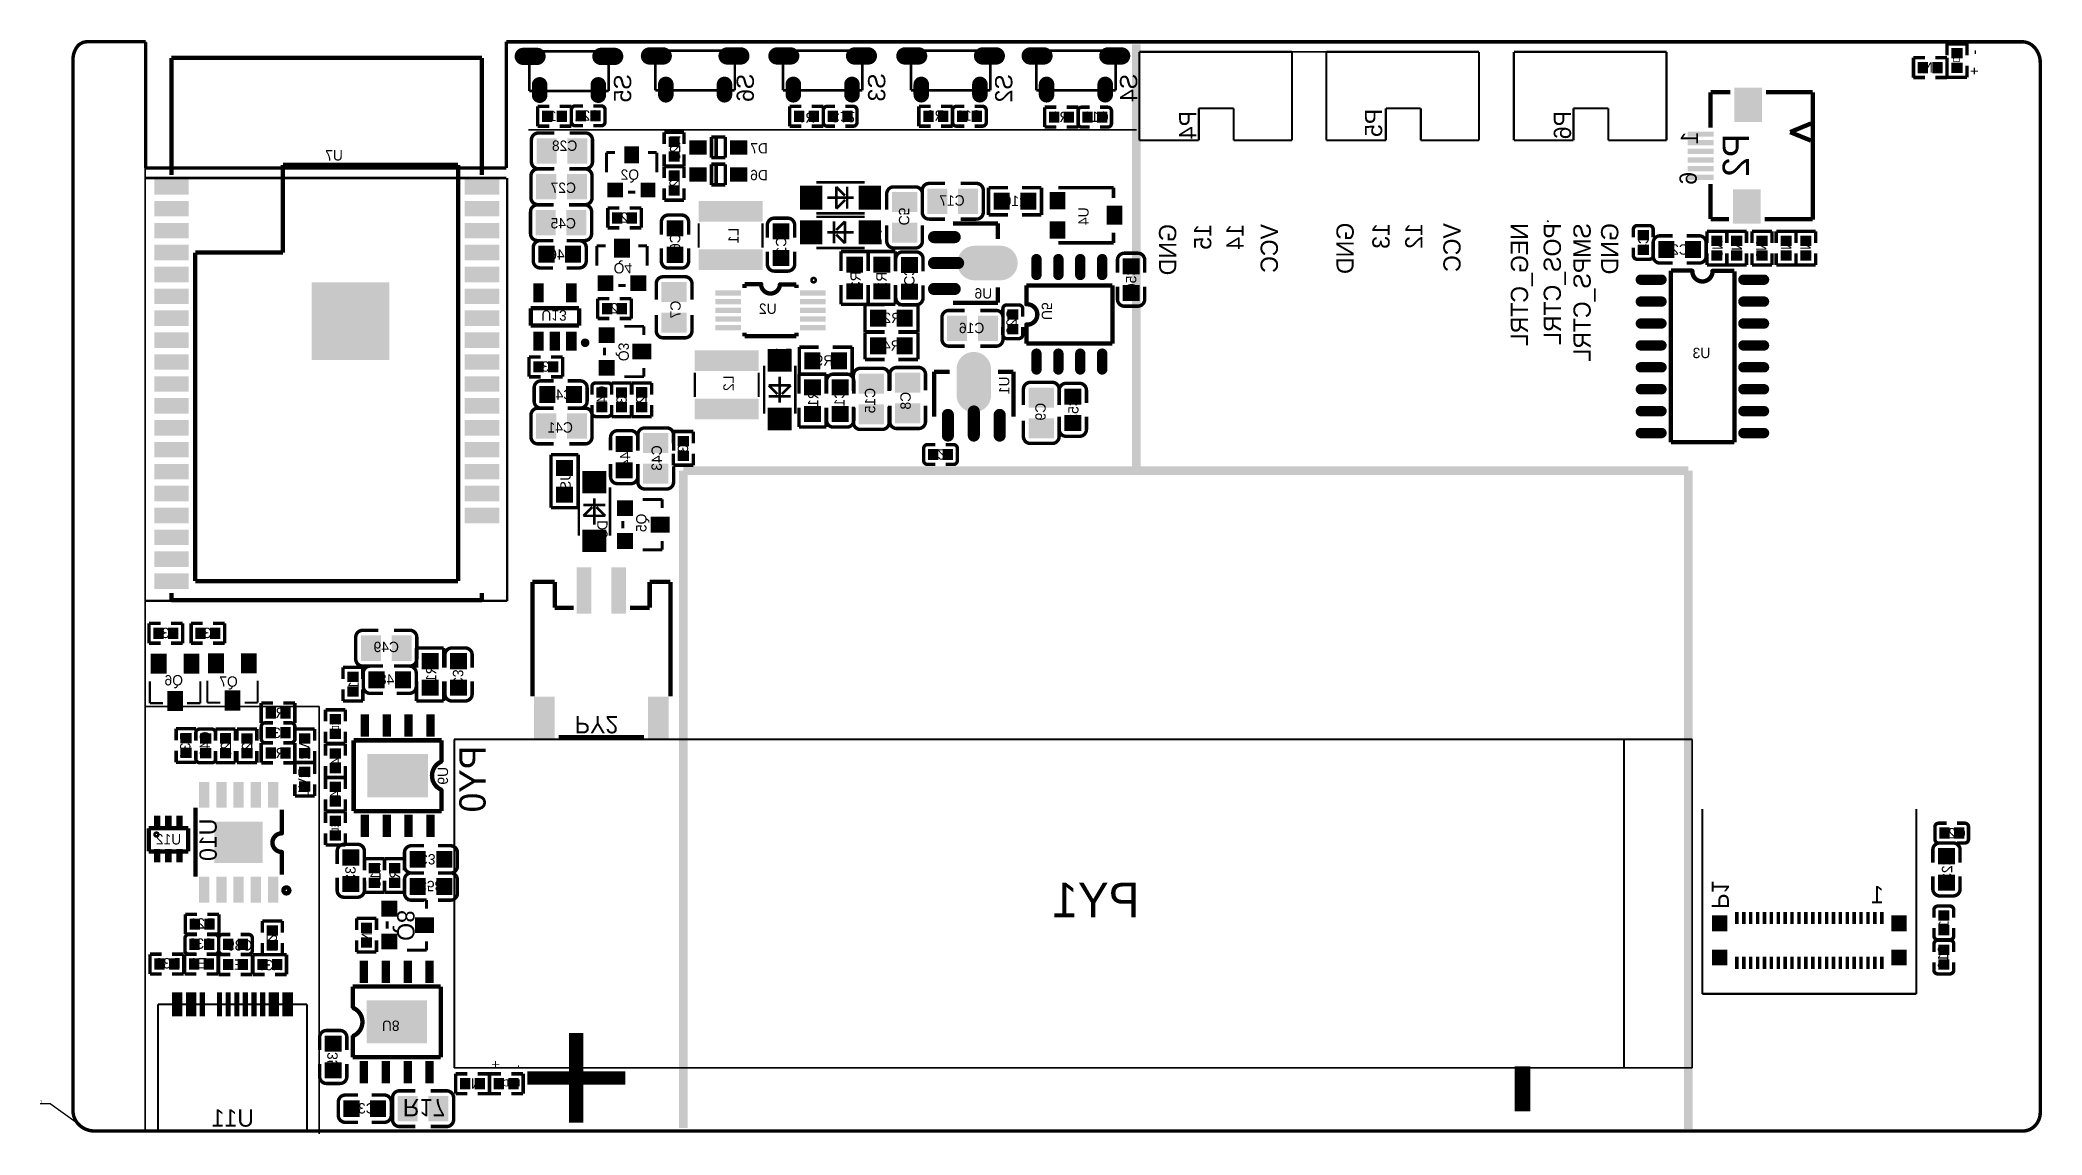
# Model space of a CAD drawing. Extents: x 882 to 2872, y 74 to 1007.
# Drawn here: x 2698.6 to 2814.7, y 304.4 to 367.9 of the extents above; entities that cross this region are included whole.
import ezdxf
from ezdxf import colors
from ezdxf.entities.mleader import LeaderData, LeaderLine
from ezdxf.math import Vec2, Vec3

# ---------------------------------------------------------------- set-up
doc = ezdxf.new("R2010")
doc.units = 0
doc.header["$MEASUREMENT"] = 0
doc.layers.get('0').update_dxf_attribs({"linetype": 'CONTINUOUS'})
doc.layers.add('BOTTOMOVERLAY', color=54, linetype='CONTINUOUS', lineweight=40)
doc.layers.add('KeepOutLayer', color=6, linetype='CONTINUOUS', lineweight=158)
doc.layers.add('BOTTOMPASTE', color=16, linetype='CONTINUOUS')

msp = doc.modelspace()

# ---------------------------------------------------------------- texts
at = {"layer": 'BOTTOMOVERLAY', "text_generation_flag": 2}
for s, height, rotation, p in [('LED7', 0.399999, 270, (2809.5414, 365.968)), ('S5', 1.000001, 90, (2732.9096, 365.9426)), ('S6', 1.000001, 90, (2740.0218, 365.97179)), ('S3', 1.000001, 90, (2747.6416, 365.99759)), ('S2', 1.000001, 90, (2755.0076, 365.9426)), ('S4', 1.000001, 90, (2762.2466, 365.968)), ('N4', 0.599999, 180, (2807.7888, 366.6284)), ('C12', 0.599999, 180, (2744.4158, 363.7582)), ('P4', 1.000001, 90, (2765.676, 363.8092)), ('P5', 1.000001, 90, (2776.4448, 363.936)), ('P6', 1.000001, 90, (2787.393, 363.809)), ('R25', 0.599999, 90, (2735.7544, 362.412)), ('1', 1, 90, (2794.7586, 362.6152)), ('P2', 1.524, 90, (2797.705, 362.4882)), ('R22', 0.599999, 90, (2735.729, 360.4308)), ('6', 1, 90, (2794.6824, 360.2784)), ('C5', 0.599999, 270, (2748.429, 357.1796)), ('U4', 0.599999, 90, (2759.4272, 358.221)), ('C6', 0.599999, 90, (2735.7544, 356.7224)), ('L1', 0.599999, 90, (2739.1326, 357.0272)), ('C1', 0.599999, 90, (2741.9012, 356.5192)), ('D1', 0.599999, 270, (2746.8288, 356.0112)), ('GND', 1.000001, 90, (2764.5072, 357.2558)), ('15', 1.000001, 90, (2766.5392, 357.2558)), ('14', 1.000001, 90, (2768.4188, 357.2558)), ('VCC', 1.000001, 90, (2770.4, 357.2558)), ('GND', 1.000001, 90, (2774.7942, 357.332)), ('13', 1.000001, 90, (2776.877, 357.3066)), ('12', 1.000001, 90, (2778.782, 357.3066)), ('VCC', 1.000001, 90, (2780.9918, 357.3066)), ('NEG_CTRL', 1.000001, 90, (2784.9034, 357.3066)), ('POS_CTRL', 1.000001, 90, (2786.8084, 357.3066)), ('SMPS_CTRL', 1.000001, 90, (2788.5356, 357.3066)), ('GND', 1.000001, 90, (2790.1358, 357.3066)), ('C4', 0.599999, 90, (2791.8884, 356.6716)), ('Q4', 0.599999, 180, (2731.8936, 354.9952)), ('N8', 0.599999, 90, (2796.181, 356.3414)), ('N5', 0.599999, 90, (2797.2986, 356.2906)), ('N6', 0.599999, 90, (2798.721, 356.2838)), ('N7', 0.599999, 90, (2800.1688, 356.3414)), ('N9', 0.599999, 90, (2801.2864, 356.3414)), ('R3', 0.599999, 90, (2746.2192, 354.5126)), ('R1', 0.599999, 90, (2747.7178, 354.4872)), ('C3', 0.599999, 270, (2748.7338, 353.6744)), ('C56', 0.599999, 90, (2762.1958, 354.8428)), ('U13', 0.599999, 180, (2727.7026, 352.252)), ('C7', 0.599999, 90, (2735.7798, 352.8108)), ('C26', 0.599999, 90, (2755.2616, 352.3536)), ('U5', 0.599999, 270, (2756.711, 351.6916)), ('Q3', 0.599999, 270, (2732.173, 349.3056)), ('L2', 0.599999, 90, (2738.8532, 348.4674)), ('U1', 0.599999, 90, (2754.8298, 348.4166)), ('C47', 0.599999, 90, (2731.5126, 347.8832)), ('R32', 0.599999, 90, (2732.6556, 347.8578)), ('R29', 0.599999, 90, (2733.7986, 347.8832)), ('R11', 0.599999, 90, (2743.7554, 347.68)), ('C14', 0.599999, 90, (2745.2794, 347.7054)), ('C15', 0.599999, 90, (2747.0574, 347.7562)), ('C8', 0.599999, 90, (2749.1148, 347.5276)), ('C53', 0.599999, 90, (2758.843, 347.2736)), ('C9', 0.599999, 90, (2756.938, 346.8926)), ('R35', 0.599999, 90, (2736.2116, 345.0384)), ('C44', 0.599999, 90, (2732.8588, 344.632)), ('C43', 0.599999, 90, (2734.6876, 344.4288)), ('C25', 0.599999, 180, (2750.08, 344.2002)), ('FUSE', 0.599999, 90, (2729.4044, 343.4382)), ('Q5', 0.599999, 90, (2733.7986, 340.4664)), ('D8', 0.599999, 90, (2731.538, 340.0854)), ('R19', 0.599999, 90, (2717.1108, 331.3224)), ('R15', 0.599999, 90, (2721.6066, 331.7288)), ('C30', 0.599999, 270, (2722.5718, 330.408)), ('LED2', 0.399999, 90, (2715.9678, 328.8586)), ('PY2', 1.000001, 180, (2729.633, 328.7316)), ('R34', 0.599999, 90, (2707.3572, 327.7664)), ('C40', 0.599999, 90, (2708.5002, 327.8426)), ('R26', 0.599999, 90, (2709.7194, 327.8172)), ('R27', 0.599999, 90, (2710.9386, 327.7918)), ('RV2', 0.599999, 90, (2714.266, 327.7664)), ('R42', 0.599999, 90, (2716.0948, 326.9028)), ('PY0', 1.524, 90, (2724.4708, 327.0044)), ('RV1', 0.599999, 90, (2714.2152, 325.709)), ('U9', 0.599999, 90, (2722.2924, 325.7852)), ('R40', 0.599999, 90, (2716.044, 324.9978)), ('U10', 1.000001, 90, (2708.8812, 322.788)), ('LED1', 0.399999, 90, (2715.9424, 322.915)), ('C33', 0.599999, 90, (2716.933, 320.6036)), ('C32', 0.599999, 180, (2720.5398, 320.7306)), ('C23', 0.599999, 90, (2809.4906, 320.6544)), ('R18', 0.599999, 90, (2718.3808, 320.248)), ('Rt', 0.599999, 90, (2719.4984, 319.8924)), ('C58', 0.599999, 180, (2720.489, 319.1812)), ('P1', 1.000001, 270, (2795.546, 317.5556)), ('Q8', 1.000001, 270, (2719.346, 315.7014)), ('C18', 0.599999, 90, (2809.2874, 317.4794)), ('R23', 0.599999, 270, (2711.7768, 315.0664)), ('N1', 0.599999, 270, (2717.2886, 315.6252)), ('C19', 0.599999, 90, (2809.262, 315.5236)), ('U8', 0.599999, 180, (2718.457, 311.0786)), ('+', 8, 90, (2733.5954, 310.8754)), ('C35', 0.599999, 90, (2715.8916, 309.834)), ('-', 8, 270, (2781.4998, 305.3382)), ('R17', 1.000001, 180, (2719.6762, 306.532))]:
    msp.add_text(s, height=height, rotation=rotation, dxfattribs=at).set_placement(p)
at = {"layer": 'BOTTOMOVERLAY'}
for s, p in [('-', (2811.0654, 367.0856)), ('+', (2811.0654, 365.8918)), ('+', (2725.3404, 308.31)), ('-', (2726.6104, 308.2592))]:
    msp.add_text(s, height=0.6, rotation=90, dxfattribs=at).set_placement(p)
at = {"layer": 'BOTTOMOVERLAY', "text_generation_flag": 2}
for s, height, p in [('R12', 0.599999, (2729.1758, 363.2248)), ('C22', 0.599999, (2731.1062, 363.2502)), ('R7', 0.599999, (2743.5776, 363.1232)), ('R6', 0.599999, (2751.0706, 363.2502)), ('C11', 0.599999, (2753.2296, 363.2502)), ('R8', 0.599999, (2758.3096, 363.174)), ('C13', 0.599999, (2760.5956, 363.174)), ('C28', 0.599999, (2729.7864, 361.4976)), ('U7', 0.599999, (2716.1964, 360.9388)), ('D7', 0.599999, (2740.8344, 361.3452)), ('Q2', 0.599999, (2733.3668, 359.8212)), ('D6', 0.599999, (2740.8344, 359.7958)), ('C27', 0.599999, (2729.7092, 359.0592)), ('D2', 0.599999, (2747.4384, 358.094)), ('C17', 0.599999, (2752.239, 358.3226)), ('R10', 0.599999, (2755.9728, 358.2972)), ('C45', 0.599999, (2729.7092, 357.0018)), ('R24', 0.599999, (2733.316, 357.332)), ('C46', 0.599999, (2729.633, 355.1984)), ('C2', 0.599999, (2794.2252, 355.4778)), ('U6', 0.599999, (2753.8392, 352.9378)), ('R28', 0.599999, (2732.7318, 352.0742)), ('U2', 0.599999, (2741.3424, 352.0488)), ('R2', 0.599999, (2748.556, 351.5154)), ('R4', 0.599999, (2748.5306, 349.9152)), ('C16', 0.599999, (2753.382, 350.9312)), ('D4', 0.599999, (2742.2314, 349.4326)), ('R9', 0.599999, (2744.619, 349.0516)), ('U3', 0.599999, (2795.4698, 349.4834)), ('R30', 0.599999, (2728.744, 348.696)), ('C42', 0.599999, (2729.5568, 347.0704)), ('C41', 0.599999, (2729.5314, 345.1654)), ('R33', 0.599999, (2706.7154, 333.2528)), ('R31', 0.599999, (2709.1352, 333.2528)), ('C49', 0.599999, (2719.4476, 332.44)), ('Q6', 0.599999, (2706.9254, 330.5096)), ('Q7', 0.599999, (2710.1004, 330.4334)), ('C48', 0.599999, (2719.7524, 330.5604)), ('RV', 0.599999, (2712.869, 328.63)), ('C34', 0.599999, (2713.1738, 327.4616)), ('RY', 0.599999, (2712.869, 326.2932)), ('U12', 0.599999, (2706.8238, 321.2894)), ('C24', 0.599999, (2810.278, 321.645)), ('PY1', 2.000001, (2762.3736, 317.073)), ('1', 1, (2805.5282, 317.8858)), ('R21', 0.599999, (2708.7796, 316.4126)), ('C38', 0.599999, (2708.7288, 315.2442)), ('C39', 0.599999, (2710.9484, 315.14321)), ('R36', 0.599999, (2706.7984, 314.1012)), ('E1', 0.599999, (2708.3224, 314.1012)), ('E2', 0.599999, (2710.4306, 314.025)), ('R37', 0.599999, (2712.7166, 313.9996)), ('N2', 0.599999, (2724.1974, 307.1416)), ('LED6', 0.399999, (2726.4834, 307.2686)), ('U11', 1.000001, (2711.0402, 304.9318)), ('C31', 0.599999, (2718.1014, 305.6938))]:
    msp.add_text(s, height=height, dxfattribs=at).set_placement(p)

# ---------------------------------------------------------------- linework, layer by layer
at = {"layer": 'BOTTOMOVERLAY'}
for points, const_width in [([(2762.1958, 342.9556), (2762.1958, 367.6698)], 0.5), ([(2704.741, 304.7286), (2704.741, 367.8222)], 0.1), ([(2724.25661, 366.88479), (2706.25659, 366.88479)], 0.254), ([(2706.25659, 360.09595), (2706.25659, 366.88479)], 0.254), ([(2724.25661, 360.09595), (2724.25661, 366.88479)], 0.254), ([(2727.0028, 367.2744), (2731.60281, 367.27441)], 0.1524), ([(2727.00281, 364.9744), (2727.0028, 367.2744)], 0.1524), ([(2731.6028, 364.9744), (2731.60281, 367.27441)], 0.1524), ([(2734.3182, 367.2994), (2738.91821, 367.29941)], 0.1524), ([(2734.31821, 364.9994), (2734.3182, 367.2994)], 0.1524), ([(2738.9182, 364.9994), (2738.91821, 367.29941)], 0.1524), ([(2741.7094, 367.2998), (2746.30941, 367.29981)], 0.1524), ([(2741.70941, 364.9998), (2741.7094, 367.2998)], 0.1524), ([(2746.3094, 364.9998), (2746.30941, 367.29981)], 0.1524), ([(2749.1262, 367.2998), (2753.72621, 367.29981)], 0.1524), ([(2749.12621, 364.9998), (2749.1262, 367.2998)], 0.1524), ([(2753.7262, 364.9998), (2753.72621, 367.29981)], 0.1524), ([(2756.3906, 367.2998), (2760.99061, 367.29981)], 0.1524), ([(2756.39061, 364.9998), (2756.3906, 367.2998)], 0.1524), ([(2760.9906, 364.9998), (2760.99061, 367.29981)], 0.1524), ([(2771.2162, 367.2364), (2762.3662, 367.2364)], 0.127), ([(2762.3662, 362.1114), (2762.3662, 367.2364)], 0.127), ([(2771.2162, 362.1114), (2771.2162, 367.2364)], 0.127), ([(2773.211, 367.2364), (2771.2162, 367.2364)], 0.1), ([(2782.0612, 367.2362), (2773.2112, 367.2362)], 0.127), ([(2773.2112, 362.1112), (2773.2112, 367.2362)], 0.127), ([(2782.0612, 362.1112), (2782.0612, 367.2362)], 0.127), ([(2792.9332, 367.2362), (2784.0832, 367.2362)], 0.127), ([(2784.0832, 362.1112), (2784.0832, 367.2362)], 0.127), ([(2792.9332, 362.1112), (2792.9332, 367.2362)], 0.127), ([(2807.2456, 365.7486), (2807.2456, 366.8986)], 0.2), ([(2807.9206, 366.8986), (2807.2456, 366.8986)], 0.2), ([(2809.1956, 366.8986), (2808.5206, 366.8986)], 0.2), ([(2810.345, 367.705), (2809.19499, 367.705)], 0.2), ([(2809.19499, 367.03), (2809.19499, 367.705)], 0.2), ([(2809.1956, 365.7486), (2809.1956, 366.8986)], 0.2), ([(2810.345, 367.03), (2810.345, 367.705)], 0.2), ([(2807.9206, 365.7486), (2807.2456, 365.7486)], 0.2), ([(2809.1956, 365.7486), (2808.5206, 365.7486)], 0.2), ([(2809.19499, 365.755), (2809.19499, 366.43)], 0.2), ([(2810.345, 365.755), (2809.19499, 365.755)], 0.2), ([(2810.345, 365.755), (2810.345, 366.43)], 0.2), ([(2727.00281, 364.9744), (2731.6028, 364.9744)], 0.1524), ([(2734.31821, 364.9994), (2738.9182, 364.9994)], 0.1524), ([(2741.70941, 364.9998), (2746.3094, 364.9998)], 0.1524), ([(2749.12621, 364.9998), (2753.7262, 364.9998)], 0.1524), ([(2756.39061, 364.9998), (2760.9906, 364.9998)], 0.1524), ([(2795.48821, 362.85028), (2795.48821, 364.89698)], 0.254), ([(2796.62613, 364.89698), (2795.48821, 364.89698)], 0.254), ([(2801.40895, 364.89698), (2798.68862, 364.89698)], 0.254), ([(2801.40895, 357.51818), (2801.40895, 364.89698)], 0.254), ([(2727.4896, 362.9292), (2727.4896, 364.0792)], 0.2), ([(2728.1646, 364.0792), (2727.4896, 364.0792)], 0.2), ([(2729.4396, 364.0792), (2728.7646, 364.0792)], 0.2), ([(2729.4396, 362.9292), (2729.4396, 364.0792)], 0.2), ([(2729.4454, 363.1746), (2729.4454, 363.88459)], 0.2), ([(2730.1204, 364.1046), (2729.6704, 364.1046)], 0.2), ([(2731.1704, 364.1046), (2730.7204, 364.1046)], 0.2), ([(2731.3954, 363.1746), (2731.3954, 363.8846)], 0.2), ([(2742.0946, 362.9292), (2742.0946, 364.0792)], 0.2), ([(2742.7696, 364.0792), (2742.0946, 364.0792)], 0.2), ([(2744.0446, 364.0792), (2743.3696, 364.0792)], 0.2), ([(2744.0446, 362.9292), (2744.0446, 364.0792)], 0.2), ([(2744.0504, 363.1492), (2744.0504, 363.8592)], 0.2), ([(2744.7254, 364.0792), (2744.2754, 364.0792)], 0.2), ([(2745.7754, 364.0792), (2745.3254, 364.0792)], 0.2), ([(2746.0004, 363.1492), (2746.0004, 363.8592)], 0.2), ([(2749.5876, 362.92919), (2749.5876, 364.0792)], 0.2), ([(2750.2626, 364.0792), (2749.5876, 364.0792)], 0.2), ([(2751.5376, 364.0792), (2750.8626, 364.0792)], 0.2), ([(2751.5376, 362.92919), (2751.5376, 364.0792)], 0.2), ([(2751.5434, 363.1492), (2751.5434, 363.85919)], 0.2), ([(2752.2184, 364.0792), (2751.7684, 364.0792)], 0.2), ([(2753.2684, 364.0792), (2752.8184, 364.0792)], 0.2), ([(2753.4934, 363.1492), (2753.4934, 363.8592)], 0.2), ([(2756.8774, 362.8784), (2756.8774, 364.0284)], 0.2), ([(2757.5524, 364.0284), (2756.8774, 364.0284)], 0.2), ([(2758.8274, 364.0284), (2758.1524, 364.0284)], 0.2), ([(2758.8078, 363.0984), (2758.8078, 363.8084)], 0.2), ([(2758.8274, 362.8784), (2758.8274, 364.0284)], 0.2), ([(2759.4828, 364.0284), (2759.0328, 364.0284)], 0.2), ([(2760.5328, 364.0284), (2760.0828, 364.0284)], 0.2), ([(2760.7578, 363.09841), (2760.7578, 363.8084)], 0.2), ([(2765.8162, 362.1114), (2765.8162, 363.9614)], 0.127), ([(2767.8412, 363.9614), (2765.8162, 363.9614)], 0.127), ([(2767.8412, 362.1114), (2767.8412, 363.9614)], 0.127), ([(2776.6612, 362.1112), (2776.6612, 363.9612)], 0.127), ([(2778.6862, 363.9612), (2776.6612, 363.9612)], 0.127), ([(2778.6862, 362.1112), (2778.6862, 363.9612)], 0.127), ([(2787.5332, 362.1112), (2787.5332, 363.9612)], 0.127), ([(2789.5582, 363.9612), (2787.5332, 363.9612)], 0.127), ([(2789.5582, 362.1112), (2789.5582, 363.9612)], 0.127), ([(2762.2212, 362.7168), (2726.9406, 362.7168)], 0.1), ([(2727.1264, 360.8626), (2727.1264, 362.1326)], 0.2), ([(2728.1646, 362.9292), (2727.4896, 362.9292)], 0.2), ([(2728.4464, 362.5326), (2727.52639, 362.5326)], 0.2), ([(2729.4396, 362.9292), (2728.7646, 362.9292)], 0.2), ([(2730.2664, 362.5326), (2729.3464, 362.5326)], 0.2), ([(2730.1204, 362.9546), (2729.6704, 362.9546)], 0.2), ([(2730.6664, 360.8626), (2730.6664, 362.1326)], 0.2), ([(2731.1704, 362.9546), (2730.7204, 362.9546)], 0.2), ([(2735.9738, 362.5742), (2734.8238, 362.5742)], 0.2), ([(2734.8238, 361.8992), (2734.8238, 362.5742)], 0.2), ([(2735.9738, 361.8992), (2735.9738, 362.5742)], 0.2), ([(2737.5642, 362.30079), (2738.3642, 362.3008)], 0.2), ([(2737.5642, 361.1008), (2737.5642, 362.30079)], 0.2), ([(2737.83421, 361.1008), (2737.8342, 362.3008)], 0.2), ([(2738.3642, 361.1008), (2738.3642, 362.3008)], 0.2), ([(2742.7696, 362.9292), (2742.0946, 362.9292)], 0.2), ([(2744.0446, 362.9292), (2743.3696, 362.9292)], 0.2), ([(2744.7254, 362.9292), (2744.2754, 362.9292)], 0.2), ([(2745.7754, 362.9292), (2745.3254, 362.9292)], 0.2), ([(2750.2626, 362.92919), (2749.5876, 362.92919)], 0.2), ([(2751.5376, 362.92919), (2750.8626, 362.92919)], 0.2), ([(2752.2184, 362.9292), (2751.7684, 362.9292)], 0.2), ([(2753.2684, 362.9292), (2752.8184, 362.9292)], 0.2), ([(2757.5524, 362.8784), (2756.8774, 362.8784)], 0.2), ([(2758.8274, 362.8784), (2758.1524, 362.8784)], 0.2), ([(2759.4828, 362.8784), (2759.0328, 362.8784)], 0.2), ([(2760.5328, 362.8784), (2760.0828, 362.8784)], 0.2), ([(2765.8162, 362.1114), (2762.3662, 362.1114)], 0.127), ([(2771.2162, 362.1114), (2767.8412, 362.1114)], 0.127), ([(2776.6612, 362.1112), (2773.2112, 362.1112)], 0.127), ([(2782.0612, 362.1112), (2778.6862, 362.1112)], 0.127), ([(2787.5332, 362.1112), (2784.0832, 362.1112)], 0.127), ([(2792.9332, 362.1112), (2789.5582, 362.1112)], 0.127), ([(2800.09842, 362.5852), (2801.30842, 363.08518)], 0.254), ([(2801.29859, 362.09526), (2800.09842, 362.5852)], 0.254), ([(2731.47201, 360.253), (2731.47201, 361.396)], 0.17), ([(2731.98001, 361.396), (2731.47201, 361.396)], 0.17), ([(2734.39301, 361.396), (2733.88501, 361.396)], 0.17), ([(2734.39301, 360.253), (2734.39301, 361.396)], 0.17), ([(2734.8238, 360.6242), (2734.8238, 361.2992)], 0.2), ([(2735.9738, 360.6242), (2735.9738, 361.2992)], 0.2), ([(2738.3642, 361.1008), (2737.5642, 361.1008)], 0.2), ([(2725.6706, 359.9228), (2704.7918, 359.9228)], 0.15), ([(2722.8766, 360.6848), (2712.7166, 360.6848)], 0.254), ([(2712.7166, 355.6048), (2712.7166, 360.6848)], 0.254), ([(2722.8766, 336.5548), (2722.8766, 360.6848)], 0.254), ([(2725.7214, 342.0158), (2725.7214, 359.9228)], 0.15), ([(2727.101, 358.7798), (2727.101, 360.0498)], 0.2), ([(2728.421, 360.4498), (2727.50099, 360.4498)], 0.2), ([(2728.4464, 360.4626), (2727.5264, 360.4626)], 0.2), ([(2730.241, 360.4498), (2729.321, 360.4498)], 0.2), ([(2730.2664, 360.4626), (2729.3464, 360.4626)], 0.2), ([(2730.641, 358.7798), (2730.641, 360.0498)], 0.2), ([(2735.9738, 360.6242), (2734.8238, 360.6242)], 0.2), ([(2735.9738, 360.593), (2734.8238, 360.593)], 0.2), ([(2734.8238, 359.918), (2734.8238, 360.593)], 0.2), ([(2735.9738, 359.918), (2735.9738, 360.593)], 0.2), ([(2737.5642, 360.72599), (2738.3642, 360.726)], 0.2), ([(2737.5642, 359.526), (2737.5642, 360.72599)], 0.2), ([(2737.83421, 359.526), (2737.8342, 360.726)], 0.2), ([(2738.3642, 359.526), (2738.3642, 360.726)], 0.2), ([(2733.14841, 359.11), (2732.71661, 359.11)], 0.17), ([(2734.8238, 358.643), (2734.8238, 359.318)], 0.2), ([(2735.9738, 358.643), (2734.8238, 358.643)], 0.2), ([(2735.9738, 358.643), (2735.9738, 359.318)], 0.2), ([(2738.3642, 359.526), (2737.5642, 359.526)], 0.2), ([(2746.4508, 359.6798), (2743.6508, 359.6798)], 0.15), ([(2745.8128, 358.7798), (2744.2888, 358.7798)], 0.15), ([(2745.3048, 358.9068), (2744.7968, 359.4148)], 0.15), ([(2744.7968, 359.0338), (2744.7968, 359.4148)], 0.15), ([(2744.7968, 358.1448), (2744.7968, 359.0338)], 0.15), ([(2744.7968, 358.1448), (2745.3048, 358.6528)], 0.15), ([(2745.4318, 358.1448), (2745.4318, 359.4148)], 0.15), ([(2747.7242, 358.0868), (2747.7242, 359.0068)], 0.2), ([(2749.3942, 359.4068), (2748.1242, 359.4068)], 0.2), ([(2749.7832, 357.9416), (2749.7832, 359.2116)], 0.2), ([(2749.7942, 358.0868), (2749.7942, 359.0068)], 0.2), ([(2751.1032, 359.6116), (2750.1832, 359.6116)], 0.2), ([(2752.9232, 359.6116), (2752.0032, 359.6116)], 0.2), ([(2753.3232, 357.9416), (2753.3232, 359.2116)], 0.2), ([(2753.625, 357.7866), (2753.625, 359.3666)], 0.2), ([(2754.76, 359.3666), (2753.625, 359.3666)], 0.2), ([(2756.695, 359.3666), (2755.56, 359.3666)], 0.2), ([(2756.695, 357.7866), (2756.695, 359.3666)], 0.2), ([(2760.87475, 359.36375), (2757.67485, 359.36375)], 0.2032), ([(2760.87475, 358.7638), (2760.87475, 359.36375)], 0.2032), ([(2795.48821, 357.5385), (2795.48821, 359.58638)], 0.254), ([(2727.0756, 356.697), (2727.0756, 357.967)], 0.2), ([(2728.3956, 358.367), (2727.4756, 358.367)], 0.2), ([(2728.421, 358.3798), (2727.501, 358.3798)], 0.2), ([(2730.2156, 358.367), (2729.2956, 358.367)], 0.2), ([(2730.241, 358.3798), (2729.321, 358.3798)], 0.2), ([(2730.6156, 356.697), (2730.6156, 357.967)], 0.2), ([(2731.5536, 357.0364), (2731.5536, 358.1864)], 0.2), ([(2732.2286, 358.1864), (2731.5536, 358.1864)], 0.2), ([(2733.5036, 358.1864), (2732.8286, 358.1864)], 0.2), ([(2733.5036, 357.0364), (2733.5036, 358.1864)], 0.2), ([(2734.6596, 356.63981), (2734.6596, 357.37481)], 0.2), ([(2735.8396, 357.7748), (2735.0596, 357.7748)], 0.2), ([(2736.2396, 356.6398), (2736.2396, 357.3748)], 0.2), ([(2741.9864, 357.597), (2741.2064, 357.597)], 0.2), ([(2746.4508, 357.8798), (2743.6508, 357.8798)], 0.15), ([(2746.4508, 357.6732), (2743.6508, 357.6732)], 0.15), ([(2744.6698, 356.1382), (2744.6698, 357.4082)], 0.15), ([(2744.7968, 356.9002), (2745.3048, 357.4082)], 0.15), ([(2745.3048, 356.5192), (2745.3048, 357.4082)], 0.15), ([(2751.1032, 357.5416), (2750.1832, 357.5416)], 0.2), ([(2752.9232, 357.5416), (2752.0032, 357.5416)], 0.2), ([(2754.76, 357.7866), (2753.625, 357.7866)], 0.2), ([(2756.695, 357.7866), (2755.56, 357.7866)], 0.2), ([(2786.0972, 357.3804), (2786.021, 357.4566)], 0.1), ([(2796.55755, 357.5385), (2795.48821, 357.5385)], 0.254), ([(2801.40895, 357.5385), (2798.62006, 357.5385)], 0.254), ([(2728.3956, 356.297), (2727.4756, 356.297)], 0.2), ([(2728.3694, 356.2932), (2727.6344, 356.2932)], 0.2), ([(2729.90441, 356.2932), (2729.16941, 356.2932)], 0.2), ([(2730.2156, 356.297), (2729.2956, 356.297)], 0.2), ([(2732.2286, 357.0364), (2731.5536, 357.0364)], 0.2), ([(2733.5036, 357.0364), (2732.8286, 357.0364)], 0.2), ([(2736.82526, 355.89538), (2736.82526, 357.29542)], 0.127), ([(2740.52528, 355.89538), (2740.52528, 357.29542)], 0.127), ([(2740.8064, 356.462), (2740.8064, 357.197)], 0.2), ([(2742.3864, 356.462), (2742.3864, 357.197)], 0.2), ([(2745.8128, 356.7732), (2744.2888, 356.7732)], 0.15), ([(2745.3048, 356.1382), (2744.7968, 356.6462)], 0.15), ([(2745.3048, 356.1382), (2745.3048, 356.5192)], 0.15), ([(2747.7242, 356.2668), (2747.7242, 357.1868)], 0.2), ([(2749.7942, 356.2668), (2749.7942, 357.1868)], 0.2), ([(2754.16559, 357.29517), (2751.56539, 357.29517)], 0.254), ([(2754.16559, 356.39525), (2754.16559, 357.29517)], 0.254), ([(2760.87475, 356.16385), (2760.87475, 356.7638)], 0.2032), ([(2791.0086, 356.489), (2791.0086, 356.939)], 0.2), ([(2791.9386, 357.164), (2791.2286, 357.164)], 0.2), ([(2792.1586, 356.489), (2792.1586, 356.939)], 0.2), ([(2793.2918, 356.5726), (2792.5568, 356.5726)], 0.2), ([(2794.8268, 356.5726), (2794.0918, 356.5726)], 0.2), ([(2796.4258, 356.8338), (2795.2758, 356.8338)], 0.2), ([(2795.2758, 356.1588), (2795.2758, 356.8338)], 0.2), ([(2796.4188, 356.1588), (2796.4188, 356.8338)], 0.2), ([(2797.5688, 356.8338), (2796.4188, 356.8338)], 0.2), ([(2796.4258, 356.1588), (2796.4258, 356.8338)], 0.2), ([(2797.5688, 356.1588), (2797.5688, 356.8338)], 0.2), ([(2797.892, 356.1588), (2797.892, 356.8338)], 0.2), ([(2799.042, 356.8338), (2797.892, 356.8338)], 0.2), ([(2799.042, 356.1588), (2799.042, 356.8338)], 0.2), ([(2799.289, 356.1588), (2799.289, 356.8338)], 0.2), ([(2800.43901, 356.8338), (2799.289, 356.8338)], 0.2), ([(2800.43199, 356.1588), (2800.43199, 356.8338)], 0.2), ([(2801.582, 356.8338), (2800.43199, 356.8338)], 0.2), ([(2800.43901, 356.1588), (2800.43901, 356.8338)], 0.2), ([(2801.582, 356.1588), (2801.582, 356.8338)], 0.2), ([(2712.7166, 355.6048), (2707.6366, 355.6048)], 0.254), ([(2707.6366, 336.5548), (2707.6366, 355.6048)], 0.254), ([(2727.2344, 355.1132), (2727.2344, 355.8932)], 0.2), ([(2730.3044, 355.1132), (2730.3044, 355.8932)], 0.2), ([(2731.42121, 355.9858), (2730.91321, 355.9858)], 0.17), ([(2730.91321, 354.8428), (2730.91321, 355.9858)], 0.17), ([(2733.83421, 355.9858), (2733.32621, 355.9858)], 0.17), ([(2733.83421, 354.8428), (2733.83421, 355.9858)], 0.17), ([(2734.6596, 355.1048), (2734.6596, 355.8398)], 0.2), ([(2736.2396, 355.1048), (2736.2396, 355.8398)], 0.2), ([(2740.8064, 354.927), (2740.8064, 355.662)], 0.2), ([(2742.3864, 354.92699), (2742.3864, 355.66199)], 0.2), ([(2746.4508, 355.8732), (2743.6508, 355.8732)], 0.15), ([(2745.0736, 354.5316), (2745.0736, 355.6666)], 0.2), ([(2746.6536, 355.6666), (2745.0736, 355.6666)], 0.2), ([(2748.2284, 355.6666), (2746.6484, 355.6666)], 0.2), ([(2746.6484, 354.5316), (2746.6484, 355.6666)], 0.2), ([(2746.6536, 354.5316), (2746.6536, 355.6666)], 0.2), ([(2749.3942, 355.8668), (2748.1242, 355.8668)], 0.2), ([(2748.2284, 354.5316), (2748.2284, 355.6666)], 0.2), ([(2748.2486, 354.5062), (2748.2486, 355.2412)], 0.2), ([(2749.4286, 355.6412), (2748.6486, 355.6412)], 0.2), ([(2749.8286, 354.5062), (2749.8286, 355.2412)], 0.2), ([(2760.87475, 356.16385), (2757.67485, 356.16385)], 0.2032), ([(2761.101, 354.43), (2761.101, 355.165)], 0.2), ([(2762.281, 355.565), (2761.501, 355.565)], 0.2), ([(2762.681, 354.43), (2762.681, 355.165)], 0.2), ([(2791.0086, 355.439), (2791.0086, 355.889)], 0.2), ([(2791.9386, 355.214), (2791.2286, 355.214)], 0.2), ([(2792.1568, 355.3926), (2792.1568, 356.1726)], 0.2), ([(2792.1586, 355.439), (2792.1586, 355.889)], 0.2), ([(2795.2268, 355.3926), (2795.2268, 356.1726)], 0.2), ([(2795.2758, 354.8838), (2795.2758, 355.5588)], 0.2), ([(2796.4188, 354.8838), (2796.4188, 355.5588)], 0.2), ([(2796.4258, 354.8838), (2796.4258, 355.5588)], 0.2), ([(2797.5688, 354.8838), (2797.5688, 355.5588)], 0.2), ([(2797.892, 354.8838), (2797.892, 355.5588)], 0.2), ([(2799.042, 354.8838), (2799.042, 355.5588)], 0.2), ([(2799.289, 354.8838), (2799.289, 355.5588)], 0.2), ([(2800.43199, 354.8838), (2800.43199, 355.5588)], 0.2), ([(2800.43901, 354.8838), (2800.43901, 355.5588)], 0.2), ([(2801.582, 354.8838), (2801.582, 355.5588)], 0.2), ([(2728.3694, 354.7132), (2727.6344, 354.7132)], 0.2), ([(2729.9044, 354.7132), (2729.1694, 354.7132)], 0.2), ([(2736.0338, 354.1998), (2734.7638, 354.1998)], 0.2), ([(2735.8396, 354.7048), (2735.0596, 354.7048)], 0.2), ([(2741.9864, 354.527), (2741.2064, 354.527)], 0.2), ([(2793.29179, 354.9926), (2792.55679, 354.9926)], 0.2), ([(2793.1838, 344.60914), (2793.1838, 354.56086)], 0.254), ([(2794.42827, 354.56086), (2793.1838, 354.56086)], 0.254), ([(2794.8268, 354.9926), (2794.0918, 354.9926)], 0.2), ([(2796.4258, 354.8838), (2795.2758, 354.8838)], 0.2), ([(2796.8668, 354.538), (2795.5968, 354.538)], 0.254), ([(2797.5688, 354.8838), (2796.4188, 354.8838)], 0.2), ([(2796.8668, 344.60914), (2796.8668, 354.5126)], 0.254), ([(2799.042, 354.8838), (2797.892, 354.8838)], 0.2), ([(2800.43901, 354.8838), (2799.289, 354.8838)], 0.2), ([(2801.582, 354.8838), (2800.43199, 354.8838)], 0.2), ([(2730.9694, 351.77859), (2730.9694, 352.9286)], 0.2), ([(2731.6444, 352.9286), (2730.9694, 352.9286)], 0.2), ([(2732.58961, 353.6998), (2732.15781, 353.6998)], 0.17), ([(2732.9194, 352.9286), (2732.2444, 352.9286)], 0.2), ([(2732.9194, 351.77859), (2732.9194, 352.9286)], 0.2), ([(2734.3638, 352.8798), (2734.3638, 353.7998)], 0.2), ([(2736.4338, 352.8798), (2736.4338, 353.7998)], 0.2), ([(2739.4868, 353.55233), (2739.4868, 353.776)], 0.254), ([(2740.4407, 353.776), (2739.4868, 353.776)], 0.254), ([(2742.4868, 353.7506), (2741.5329, 353.7506)], 0.254), ([(2742.4868, 353.55233), (2742.4868, 353.7506)], 0.254), ([(2745.0736, 352.5966), (2745.0736, 353.7316)], 0.2), ([(2746.6484, 352.5966), (2746.6484, 353.7316)], 0.2), ([(2746.6536, 352.5966), (2746.6536, 353.7316)], 0.2), ([(2748.2284, 352.5966), (2748.2284, 353.7316)], 0.2), ([(2748.2486, 352.9712), (2748.2486, 353.7062)], 0.2), ([(2749.8286, 352.97119), (2749.8286, 353.70619)], 0.2), ([(2754.16559, 352.69523), (2751.56539, 352.69523)], 0.254), ([(2754.16559, 352.69523), (2754.16559, 353.59515)], 0.254), ([(2760.8096, 353.69464), (2755.81961, 353.69464)], 0.254), ([(2755.81961, 352.60341), (2755.81961, 353.69464)], 0.254), ([(2760.8096, 350.3234), (2760.8096, 353.69464)], 0.254), ([(2761.101, 352.895), (2761.101, 353.63)], 0.2), ([(2762.681, 352.89499), (2762.681, 353.62999)], 0.2), ([(2727.09, 351.371), (2727.09, 352.371)], 0.254), ([(2729.89, 352.371), (2727.09, 352.371)], 0.254), ([(2729.89, 351.371), (2729.89, 352.371)], 0.254), ([(2731.6444, 351.77859), (2730.9694, 351.77859)], 0.2), ([(2732.9194, 351.77859), (2732.2444, 351.77859)], 0.2), ([(2734.3638, 351.0598), (2734.3638, 351.9798)], 0.2), ([(2736.4338, 351.0598), (2736.4338, 351.9798)], 0.2), ([(2746.6536, 352.5966), (2745.0736, 352.5966)], 0.2), ([(2746.4622, 351.0048), (2746.4622, 352.5848)], 0.2), ([(2747.5972, 352.5848), (2746.4622, 352.5848)], 0.2), ([(2748.2284, 352.5966), (2746.6484, 352.5966)], 0.2), ([(2749.5322, 352.5848), (2748.3972, 352.5848)], 0.2), ([(2749.4286, 352.5712), (2748.6486, 352.5712)], 0.2), ([(2749.5322, 351.0048), (2749.5322, 352.5848)], 0.2), ([(2750.9262, 350.5756), (2750.9262, 351.8456)], 0.2), ([(2752.2462, 352.2456), (2751.3262, 352.2456)], 0.2), ([(2754.0662, 352.2456), (2753.1462, 352.2456)], 0.2), ([(2754.458, 351.8916), (2754.458, 352.3416)], 0.2), ([(2754.4662, 350.5756), (2754.4662, 351.8456)], 0.2), ([(2755.388, 352.5666), (2754.678, 352.5666)], 0.2), ([(2755.608, 351.8916), (2755.608, 352.3416)], 0.2), ([(2762.281, 352.495), (2761.501, 352.495)], 0.2), ([(2729.89, 351.371), (2727.09, 351.371)], 0.254), ([(2733.6462, 351.32739), (2732.5032, 351.32739)], 0.17), ([(2733.6462, 350.81939), (2733.6462, 351.32739)], 0.17), ([(2736.0338, 350.6598), (2734.7638, 350.6598)], 0.2), ([(2739.4868, 350.752), (2739.4868, 350.95167)], 0.254), ([(2742.4868, 350.752), (2739.4868, 350.752)], 0.254), ([(2742.4868, 350.752), (2742.4868, 350.95167)], 0.254), ([(2747.5972, 351.0048), (2746.4622, 351.0048)], 0.2), ([(2746.4622, 349.4046), (2746.4622, 350.9846)], 0.2), ([(2747.5972, 350.9846), (2746.4622, 350.9846)], 0.2), ([(2749.5322, 351.0048), (2748.3972, 351.0048)], 0.2), ([(2749.5322, 350.9846), (2748.3972, 350.9846)], 0.2), ([(2749.5322, 349.4046), (2749.5322, 350.9846)], 0.2), ([(2754.458, 350.8416), (2754.458, 351.2916)], 0.2), ([(2755.388, 350.6166), (2754.67801, 350.6166)], 0.2), ([(2755.608, 350.8416), (2755.608, 351.2916)], 0.2), ([(2755.81961, 350.3234), (2755.81961, 351.4234)], 0.254), ([(2726.9816, 348.4004), (2726.9816, 349.5504)], 0.2), ([(2727.6566, 349.5504), (2726.9816, 349.5504)], 0.2), ([(2728.9316, 349.5504), (2728.2566, 349.5504)], 0.2), ([(2728.9316, 348.4004), (2728.9316, 349.5504)], 0.2), ([(2731.3602, 349.65099), (2731.3602, 350.08279)], 0.17), ([(2743.7872, 350.121), (2742.6522, 350.121)], 0.2), ([(2742.6522, 348.541), (2742.6522, 350.121)], 0.2), ([(2745.7222, 350.121), (2744.5872, 350.121)], 0.2), ([(2745.7222, 348.541), (2745.7222, 350.121)], 0.2), ([(2747.5972, 349.4046), (2746.4622, 349.4046)], 0.2), ([(2749.5322, 349.4046), (2748.3972, 349.4046)], 0.2), ([(2752.2462, 350.1756), (2751.3262, 350.1756)], 0.2), ([(2754.0662, 350.1756), (2753.1462, 350.1756)], 0.2), ([(2760.8096, 350.3234), (2755.81961, 350.3234)], 0.254), ([(2727.6566, 348.4004), (2726.9816, 348.4004)], 0.2), ([(2728.4202, 348.1652), (2727.6852, 348.1652)], 0.2), ([(2728.9316, 348.4004), (2728.2566, 348.4004)], 0.2), ([(2729.9552, 348.1652), (2729.2202, 348.1652)], 0.2), ([(2733.6462, 348.40639), (2732.5032, 348.40639)], 0.17), ([(2733.6462, 348.40639), (2733.6462, 348.91439)], 0.17), ([(2736.59692, 347.23398), (2736.59692, 348.63402)], 0.127), ([(2740.29694, 347.23398), (2740.29694, 348.63402)], 0.127), ([(2740.6202, 346.2546), (2740.6202, 349.0546)], 0.15), ([(2741.5202, 346.8926), (2741.5202, 348.4166)], 0.15), ([(2742.4202, 346.2546), (2742.4202, 349.0546)], 0.15), ([(2744.2152, 348.5546), (2742.6352, 348.5546)], 0.2), ([(2742.6352, 347.4196), (2742.6352, 348.5546)], 0.2), ([(2743.7872, 348.541), (2742.6522, 348.541)], 0.2), ([(2744.2152, 347.4196), (2744.2152, 348.5546)], 0.2), ([(2744.2354, 347.4196), (2744.2354, 348.1546)], 0.2), ([(2745.7222, 348.541), (2744.5872, 348.541)], 0.2), ([(2745.4154, 348.5546), (2744.6354, 348.5546)], 0.2), ([(2745.7938, 347.5712), (2745.7938, 348.4912)], 0.2), ([(2745.8154, 347.4196), (2745.8154, 348.1546)], 0.2), ([(2747.4638, 348.8912), (2746.1938, 348.8912)], 0.2), ([(2747.8638, 347.5712), (2747.8638, 348.4912)], 0.2), ([(2747.902, 347.622), (2747.902, 348.542)], 0.2), ([(2749.572, 348.942), (2748.302, 348.942)], 0.2), ([(2749.972, 347.622), (2749.972, 348.54201)], 0.2), ([(2751.37235, 348.69219), (2750.47243, 348.69219)], 0.254), ([(2750.47243, 346.09199), (2750.47243, 348.69219)], 0.254), ([(2755.07237, 348.69219), (2754.17245, 348.69219)], 0.254), ([(2755.07237, 346.09199), (2755.07237, 348.69219)], 0.254), ([(2757.319, 348.0784), (2756.049, 348.0784)], 0.2), ([(2727.2852, 346.9852), (2727.2852, 347.7652)], 0.2), ([(2730.3552, 346.9852), (2730.3552, 347.7652)], 0.2), ([(2730.6328, 347.3704), (2730.6328, 347.8204)], 0.2), ([(2731.5628, 348.0454), (2730.8528, 348.0454)], 0.2), ([(2732.9258, 348.0454), (2731.7758, 348.0454)], 0.2), ([(2731.7758, 347.3704), (2731.7758, 348.0454)], 0.2), ([(2731.7828, 347.3704), (2731.7828, 347.8204)], 0.2), ([(2732.9258, 347.3704), (2732.9258, 348.0454)], 0.2), ([(2734.0942, 348.0454), (2732.9442, 348.0454)], 0.2), ([(2732.9442, 347.3704), (2732.9442, 348.0454)], 0.2), ([(2734.0942, 347.3704), (2734.0942, 348.0454)], 0.2), ([(2741.3932, 347.4006), (2740.8852, 347.9086)], 0.15), ([(2741.7742, 347.9086), (2740.8852, 347.9086)], 0.15), ([(2742.1552, 347.2736), (2740.8852, 347.2736)], 0.15), ([(2741.6472, 347.4006), (2742.1552, 347.9086)], 0.15), ([(2742.1552, 347.9086), (2741.7742, 347.9086)], 0.15), ([(2755.649, 346.7584), (2755.649, 347.6784)], 0.2), ([(2757.719, 346.7584), (2757.719, 347.6784)], 0.2), ([(2757.7228, 346.8862), (2757.7228, 347.6212)], 0.2), ([(2758.9028, 348.0212), (2758.1228, 348.0212)], 0.2), ([(2759.3028, 346.8862), (2759.3028, 347.6212)], 0.2), ([(2727.101, 344.9114), (2727.101, 346.1814)], 0.2), ([(2728.421, 346.5814), (2727.50099, 346.5814)], 0.2), ([(2728.42019, 346.5852), (2727.68519, 346.5852)], 0.2), ([(2729.9552, 346.5852), (2729.2202, 346.5852)], 0.2), ([(2730.241, 346.5814), (2729.321, 346.5814)], 0.2), ([(2730.6328, 346.3204), (2730.6328, 346.7704)], 0.2), ([(2730.641, 344.9114), (2730.641, 346.1814)], 0.2), ([(2731.5628, 346.0954), (2730.8528, 346.0954)], 0.2), ([(2731.7758, 346.0954), (2731.7758, 346.7704)], 0.2), ([(2732.9258, 346.0954), (2731.7758, 346.0954)], 0.2), ([(2731.7828, 346.3204), (2731.7828, 346.7704)], 0.2), ([(2732.9258, 346.0954), (2732.9258, 346.7704)], 0.2), ([(2732.9442, 346.0954), (2732.9442, 346.7704)], 0.2), ([(2734.0942, 346.0954), (2732.9442, 346.0954)], 0.2), ([(2734.0942, 346.0954), (2734.0942, 346.7704)], 0.2), ([(2742.6352, 345.4846), (2742.6352, 346.6196)], 0.2), ([(2744.2152, 345.4846), (2744.2152, 346.6196)], 0.2), ([(2744.2354, 345.8846), (2744.2354, 346.6196)], 0.2), ([(2745.7938, 345.75119), (2745.7938, 346.6712)], 0.2), ([(2745.8154, 345.88459), (2745.8154, 346.61959)], 0.2), ([(2747.8638, 345.7512), (2747.8638, 346.6712)], 0.2), ([(2747.902, 345.802), (2747.902, 346.722)], 0.2), ([(2749.972, 345.802), (2749.972, 346.722)], 0.2), ([(2755.649, 344.9384), (2755.649, 345.8584)], 0.2), ([(2757.719, 344.9384), (2757.719, 345.8584)], 0.2), ([(2757.7228, 345.3512), (2757.7228, 346.0862)], 0.2), ([(2759.3028, 345.35119), (2759.3028, 346.08619)], 0.2), ([(2731.7132, 344.14301), (2731.7132, 344.87801)], 0.2), ([(2732.8932, 345.278), (2732.1132, 345.278)], 0.2), ([(2733.2932, 344.143), (2733.2932, 344.878)], 0.2), ([(2733.297, 344.1168), (2733.297, 345.0368)], 0.2), ([(2734.967, 345.4368), (2733.697, 345.4368)], 0.2), ([(2736.5072, 345.226), (2735.3572, 345.226)], 0.2), ([(2735.3572, 344.551), (2735.3572, 345.226)], 0.2), ([(2735.367, 344.1168), (2735.367, 345.03681)], 0.2), ([(2736.5072, 344.551), (2736.5072, 345.226)], 0.2), ([(2744.2152, 345.4846), (2742.6352, 345.4846)], 0.2), ([(2745.4154, 345.4846), (2744.6354, 345.4846)], 0.2), ([(2747.4638, 345.3512), (2746.1938, 345.3512)], 0.2), ([(2749.572, 345.402), (2748.302, 345.402)], 0.2), ([(2758.9028, 344.9512), (2758.1228, 344.9512)], 0.2), ([(2796.8668, 344.60914), (2793.1838, 344.60914)], 0.254), ([(2728.421, 344.5114), (2727.501, 344.5114)], 0.2), ([(2728.2588, 340.811), (2728.2588, 343.881)], 0.2), ([(2729.8388, 343.881), (2728.2588, 343.881)], 0.2), ([(2730.241, 344.5114), (2729.321, 344.5114)], 0.2), ([(2729.8388, 340.811), (2729.8388, 343.881)], 0.2), ([(2735.3572, 343.276), (2735.3572, 343.951)], 0.2), ([(2736.5072, 343.276), (2736.5072, 343.951)], 0.2), ([(2749.867, 343.5404), (2749.867, 344.2504)], 0.2), ([(2750.542, 344.4704), (2750.092, 344.4704)], 0.2), ([(2751.592, 344.4704), (2751.142, 344.4704)], 0.2), ([(2751.817, 343.54041), (2751.817, 344.2504)], 0.2), ([(2757.319, 344.5384), (2756.049, 344.5384)], 0.2), ([(2731.7132, 342.608), (2731.7132, 343.343)], 0.2), ([(2733.2932, 342.608), (2733.2932, 343.343)], 0.2), ([(2733.297, 342.2968), (2733.297, 343.2168)], 0.2), ([(2736.5072, 343.276), (2735.3572, 343.276)], 0.2), ([(2735.367, 342.2968), (2735.367, 343.2168)], 0.2), ([(2735.9322, 304.8556), (2735.9322, 342.9556)], 0.5), ([(2794.1998, 342.9556), (2735.9322, 342.9556)], 0.5), ([(2750.542, 343.3204), (2750.092, 343.3204)], 0.2), ([(2751.592, 343.3204), (2751.142, 343.3204)], 0.2), ([(2794.1998, 304.8048), (2794.1998, 342.9556)], 0.5), ([(2725.7214, 335.4118), (2725.7214, 342.0158)], 0.15), ([(2729.876, 339.1934), (2729.876, 341.9934)], 0.15), ([(2730.776, 339.8314), (2730.776, 341.3554)], 0.15), ([(2731.676, 339.1934), (2731.676, 341.9934)], 0.15), ([(2732.8932, 342.208), (2732.1132, 342.208)], 0.2), ([(2734.713, 341.29439), (2733.57, 341.29439)], 0.17), ([(2734.967, 341.8968), (2733.697, 341.8968)], 0.2), ([(2734.713, 340.78639), (2734.713, 341.29439)], 0.17), ([(2729.8388, 340.811), (2728.2588, 340.811)], 0.2), ([(2731.411, 340.9744), (2730.141, 340.9744)], 0.15), ([(2730.141, 340.3394), (2730.649, 340.8474)], 0.15), ([(2730.522, 340.3394), (2730.141, 340.3394)], 0.15), ([(2731.411, 340.3394), (2730.522, 340.3394)], 0.15), ([(2731.411, 340.3394), (2730.903, 340.8474)], 0.15), ([(2732.427, 339.61799), (2732.427, 340.04979)], 0.17), ([(2734.713, 338.37339), (2734.713, 338.88139)], 0.17), ([(2734.713, 338.37339), (2733.57, 338.37339)], 0.17), ([(2722.8766, 336.5548), (2707.6366, 336.5548)], 0.254), ([(2727.18241, 329.87107), (2727.18241, 336.51302)], 0.254), ([(2728.48246, 336.51299), (2727.18243, 336.51299)], 0.254), ([(2728.48246, 335.01299), (2728.48246, 336.51299)], 0.254), ([(2735.18242, 336.51302), (2733.98242, 336.51302)], 0.254), ([(2733.98242, 335.01302), (2733.98242, 336.51302)], 0.254), ([(2735.18242, 329.87107), (2735.18242, 336.51302)], 0.254), ([(2725.7214, 335.4118), (2704.741, 335.4118)], 0.15), ([(2706.25659, 335.4548), (2706.25659, 335.87365)], 0.254), ([(2724.25661, 335.45478), (2706.25659, 335.4548)], 0.254), ([(2724.25661, 335.45478), (2724.25661, 335.87365)], 0.254), ([(2729.5824, 335.01299), (2728.48246, 335.01299)], 0.254), ([(2733.98242, 335.01302), (2732.83851, 335.01302)], 0.254), ([(2704.9598, 332.9572), (2704.9598, 334.10721)], 0.2), ([(2705.6348, 334.10721), (2704.9598, 334.10721)], 0.2), ([(2706.9098, 334.10721), (2706.2348, 334.10721)], 0.2), ([(2706.9098, 332.9572), (2706.9098, 334.10721)], 0.2), ([(2707.3982, 332.9572), (2707.3982, 334.1072)], 0.2), ([(2708.0732, 334.1072), (2707.3982, 334.1072)], 0.2), ([(2709.3482, 334.1072), (2708.6732, 334.1072)], 0.2), ([(2709.3482, 332.9572), (2709.3482, 334.1072)], 0.2), ([(2716.941, 332.0336), (2716.941, 333.3036)], 0.2), ([(2718.261, 333.7036), (2717.341, 333.7036)], 0.2), ([(2720.081, 333.7036), (2719.161, 333.7036)], 0.2), ([(2720.481, 332.0336), (2720.481, 333.3036)], 0.2), ([(2705.6348, 332.9572), (2704.9598, 332.9572)], 0.2), ([(2706.9098, 332.9572), (2706.2348, 332.9572)], 0.2), ([(2708.0732, 332.9572), (2707.3982, 332.9572)], 0.2), ([(2709.3482, 332.9572), (2708.6732, 332.9572)], 0.2), ([(2720.461, 331.5446), (2720.461, 332.6796)], 0.2), ([(2722.041, 332.6796), (2720.461, 332.6796)], 0.2), ([(2722.041, 331.5446), (2722.041, 332.6796)], 0.2), ([(2722.112, 331.5446), (2722.112, 332.2796)], 0.2), ([(2723.292, 332.6796), (2722.512, 332.6796)], 0.2), ([(2723.692, 331.5446), (2723.692, 332.2796)], 0.2), ([(2705.0077, 329.4809), (2705.0077, 330.7509)], 0.127), ([(2707.9287, 329.4809), (2707.9287, 330.7509)], 0.127), ([(2708.3351, 329.5063), (2708.3351, 330.7763)], 0.127), ([(2711.2561, 329.5063), (2711.2561, 330.7763)], 0.127), ([(2717.3556, 331.5608), (2716.2056, 331.5608)], 0.2), ([(2716.2056, 330.8858), (2716.2056, 331.5608)], 0.2), ([(2718.261, 331.6336), (2717.341, 331.6336)], 0.2), ([(2717.3556, 330.8858), (2717.3556, 331.5608)], 0.2), ([(2717.3792, 330.4498), (2717.3792, 331.2298)], 0.2), ([(2718.5142, 331.6298), (2717.7792, 331.6298)], 0.2), ([(2720.081, 331.6336), (2719.161, 331.6336)], 0.2), ([(2720.0492, 331.6298), (2719.3142, 331.6298)], 0.2), ([(2720.4492, 330.4498), (2720.4492, 331.2298)], 0.2), ([(2720.461, 329.6096), (2720.461, 330.7446)], 0.2), ([(2722.041, 329.6096), (2722.041, 330.7446)], 0.2), ([(2722.112, 330.0096), (2722.112, 330.7446)], 0.2), ([(2723.692, 330.00959), (2723.692, 330.74459)], 0.2), ([(2716.2056, 329.6108), (2716.2056, 330.2858)], 0.2), ([(2717.3556, 329.6108), (2716.2056, 329.6108)], 0.2), ([(2717.3556, 329.6108), (2717.3556, 330.2858)], 0.2), ([(2718.51419, 330.0498), (2717.77919, 330.0498)], 0.2), ([(2720.0492, 330.0498), (2719.3142, 330.0498)], 0.2), ([(2722.041, 329.6096), (2720.461, 329.6096)], 0.2), ([(2723.292, 329.6096), (2722.512, 329.6096)], 0.2), ([(2714.8248, 329.2904), (2704.7664, 329.2904)], 0.1), ([(2705.7697, 329.4809), (2705.0077, 329.4809)], 0.127), ([(2707.9287, 329.4809), (2707.1667, 329.4809)], 0.127), ([(2709.0971, 329.5063), (2708.3351, 329.5063)], 0.127), ([(2711.2561, 329.5063), (2710.4941, 329.5063)], 0.127), ([(2711.4622, 328.33439), (2711.4622, 329.4844)], 0.2), ([(2712.1372, 329.4844), (2711.4622, 329.4844)], 0.2), ([(2712.1372, 328.3414), (2711.6872, 328.3414)], 0.2), ([(2713.4122, 329.4844), (2712.7372, 329.4844)], 0.2), ([(2713.1872, 328.3414), (2712.7372, 328.3414)], 0.2), ([(2713.4122, 328.33439), (2713.4122, 329.4844)], 0.2), ([(2714.8248, 304.5), (2714.8248, 329.2904)], 0.1), ([(2716.3396, 329.097), (2715.18959, 329.097)], 0.2), ([(2715.18959, 328.422), (2715.18959, 329.097)], 0.2), ([(2716.3396, 328.422), (2716.3396, 329.097)], 0.2), ([(2707.6782, 328.0048), (2706.5282, 328.0048)], 0.2), ([(2706.5282, 327.3298), (2706.5282, 328.0048)], 0.2), ([(2707.6712, 327.3044), (2707.6712, 327.7544)], 0.2), ([(2707.6782, 327.3298), (2707.6782, 328.0048)], 0.2), ([(2708.6012, 327.97939), (2707.8912, 327.97939)], 0.2), ([(2709.9642, 327.9794), (2708.8142, 327.9794)], 0.2), ([(2708.8142, 327.3044), (2708.8142, 327.9794)], 0.2), ([(2708.8212, 327.30439), (2708.8212, 327.7544)], 0.2), ([(2709.9642, 327.3044), (2709.9642, 327.9794)], 0.2), ([(2711.2088, 327.9794), (2710.0588, 327.9794)], 0.2), ([(2710.0588, 327.3044), (2710.0588, 327.9794)], 0.2), ([(2711.2088, 327.3044), (2711.2088, 327.9794)], 0.2), ([(2712.1372, 328.33439), (2711.4622, 328.33439)], 0.2), ([(2711.4622, 327.4114), (2711.4622, 328.1214)], 0.2), ([(2712.1372, 327.1914), (2711.6872, 327.1914)], 0.2), ([(2713.4122, 328.33439), (2712.7372, 328.33439)], 0.2), ([(2713.1872, 327.1914), (2712.7372, 327.1914)], 0.2), ([(2714.5616, 327.9794), (2713.4116, 327.9794)], 0.2), ([(2713.4116, 327.3044), (2713.4116, 327.9794)], 0.2), ([(2713.4122, 327.4114), (2713.4122, 328.1214)], 0.2), ([(2714.5616, 327.3044), (2714.5616, 327.9794)], 0.2), ([(2715.18959, 327.147), (2715.18959, 327.822)], 0.2), ([(2716.3396, 327.147), (2716.3396, 327.822)], 0.2), ([(2721.92131, 327.32723), (2716.82124, 327.32723)], 0.254), ([(2716.82149, 323.22717), (2716.82149, 327.32723)], 0.254), ([(2721.92131, 326.0773), (2721.92131, 327.32723)], 0.254), ([(2790.4645, 327.3854), (2722.6435, 327.3854)], 0.1), ([(2722.6435, 308.3354), (2722.6435, 327.3854)], 0.1), ([(2722.6704, 308.3354), (2722.6704, 327.3854)], 0.1), ([(2794.4254, 327.3854), (2722.6704, 327.3854)], 0.1), ([(2733.65674, 327.51301), (2728.70839, 327.51301)], 0.254), ([(2790.4645, 308.3354), (2790.4645, 327.3854)], 0.1), ([(2794.4254, 308.3354), (2794.4254, 327.3854)], 0.1), ([(2706.5282, 326.0548), (2706.5282, 326.7298)], 0.2), ([(2707.6782, 326.0548), (2706.5282, 326.0548)], 0.2), ([(2707.6712, 326.2544), (2707.6712, 326.7044)], 0.2), ([(2707.6782, 326.0548), (2707.6782, 326.7298)], 0.2), ([(2708.6012, 326.0294), (2707.8912, 326.0294)], 0.2), ([(2708.8142, 326.0294), (2708.8142, 326.7044)], 0.2), ([(2709.9642, 326.0294), (2708.8142, 326.0294)], 0.2), ([(2708.8212, 326.2544), (2708.8212, 326.7044)], 0.2), ([(2709.9642, 326.0294), (2709.9642, 326.7044)], 0.2), ([(2710.0588, 326.0294), (2710.0588, 326.7044)], 0.2), ([(2711.2088, 326.0294), (2710.0588, 326.0294)], 0.2), ([(2711.2088, 326.0294), (2711.2088, 326.7044)], 0.2), ([(2711.4622, 326.02299), (2711.4622, 327.173)], 0.2), ([(2712.1372, 327.173), (2711.4622, 327.173)], 0.2), ([(2712.1372, 326.02299), (2711.4622, 326.02299)], 0.2), ([(2713.4122, 327.173), (2712.7372, 327.173)], 0.2), ([(2713.4122, 326.02299), (2712.7372, 326.02299)], 0.2), ([(2713.4116, 326.0294), (2713.4116, 326.7044)], 0.2), ([(2714.5616, 326.049), (2713.4116, 326.049)], 0.2), ([(2713.4116, 325.374), (2713.4116, 326.049)], 0.2), ([(2714.5616, 326.0294), (2713.4116, 326.0294)], 0.2), ([(2713.4122, 326.02299), (2713.4122, 327.173)], 0.2), ([(2714.5616, 326.0294), (2714.5616, 326.7044)], 0.2), ([(2714.5616, 325.374), (2714.5616, 326.049)], 0.2), ([(2716.3396, 327.147), (2715.18959, 327.147)], 0.2), ([(2715.1896, 326.4408), (2715.1896, 327.1158)], 0.2), ([(2716.33961, 327.1158), (2715.1896, 327.1158)], 0.2), ([(2716.33961, 326.4408), (2716.33961, 327.1158)], 0.2), ([(2715.1896, 325.1658), (2715.1896, 325.8408)], 0.2), ([(2715.18959, 324.5104), (2715.18959, 325.1854)], 0.2), ([(2716.3396, 325.1854), (2715.18959, 325.1854)], 0.2), ([(2716.33961, 325.1658), (2715.1896, 325.1658)], 0.2), ([(2716.33961, 325.1658), (2716.33961, 325.8408)], 0.2), ([(2716.3396, 324.5104), (2716.3396, 325.1854)], 0.2), ([(2713.4116, 324.099), (2713.4116, 324.774)], 0.2), ([(2714.5616, 324.099), (2713.4116, 324.099)], 0.2), ([(2714.5616, 324.099), (2714.5616, 324.774)], 0.2), ([(2715.18959, 323.2354), (2715.18959, 323.9104)], 0.2), ([(2716.3396, 323.2354), (2716.3396, 323.9104)], 0.2), ([(2721.92131, 323.22717), (2721.92131, 324.4771)], 0.254), ([(2707.65121, 319.4164), (2707.65121, 323.4164)], 0.254), ([(2712.65119, 321.93639), (2712.65119, 323.30306)], 0.254), ([(2716.3396, 323.2354), (2715.18959, 323.2354)], 0.2), ([(2716.33961, 323.2042), (2715.1896, 323.2042)], 0.2), ([(2715.1896, 322.5292), (2715.1896, 323.2042)], 0.2), ([(2716.33961, 322.5292), (2716.33961, 323.2042)], 0.2), ([(2721.92156, 323.22717), (2716.82149, 323.22717)], 0.254), ([(2795.01019, 312.62673), (2795.01019, 323.3468)], 0.127), ([(2807.41011, 312.62673), (2807.41011, 323.3468)], 0.127), ([(2704.9442, 320.883), (2704.9442, 322.2292)], 0.254), ([(2707.2302, 322.2292), (2704.9442, 322.2292)], 0.254), ([(2707.2302, 320.883), (2707.2302, 322.2292)], 0.254), ([(2707.20711, 321.01522), (2707.20711, 322.15284)], 0.15), ([(2715.1896, 321.2542), (2715.1896, 321.9292)], 0.2), ([(2716.33961, 321.2542), (2716.33961, 321.9292)], 0.2), ([(2808.4902, 321.5948), (2808.4902, 322.3048)], 0.2), ([(2809.1652, 322.5248), (2808.7152, 322.5248)], 0.2), ([(2809.5504, 321.3766), (2808.7704, 321.3766)], 0.2), ([(2810.2152, 322.5248), (2809.7652, 322.5248)], 0.2), ([(2810.4402, 321.59481), (2810.4402, 322.3048)], 0.2), ([(2707.2302, 320.883), (2704.9442, 320.883)], 0.254), ([(2712.65119, 319.52974), (2712.65119, 320.8526)], 0.254), ([(2716.33961, 321.2542), (2715.1896, 321.2542)], 0.2), ([(2715.8636, 320.1654), (2715.8636, 320.9004)], 0.2), ([(2717.0436, 321.3004), (2716.2636, 321.3004)], 0.2), ([(2717.4436, 320.1654), (2717.4436, 320.9004)], 0.2), ([(2718.6002, 320.461), (2717.4502, 320.461)], 0.2), ([(2717.4502, 319.786), (2717.4502, 320.461)], 0.2), ([(2718.6002, 319.786), (2718.6002, 320.461)], 0.2), ([(2718.6186, 319.786), (2718.6186, 320.461)], 0.2), ([(2719.76861, 320.461), (2718.6186, 320.461)], 0.2), ([(2719.7668, 320.0358), (2719.7668, 320.8158)], 0.2), ([(2719.76861, 319.786), (2719.76861, 320.461)], 0.2), ([(2720.9018, 321.2158), (2720.1668, 321.2158)], 0.2), ([(2722.43681, 321.2158), (2721.70181, 321.2158)], 0.2), ([(2722.8368, 320.0358), (2722.8368, 320.8158)], 0.2), ([(2808.3704, 320.2416), (2808.3704, 320.9766)], 0.2), ([(2809.1652, 321.3748), (2808.7152, 321.3748)], 0.2), ([(2810.2152, 321.3748), (2809.7652, 321.3748)], 0.2), ([(2809.9504, 320.2416), (2809.9504, 320.9766)], 0.2), ([(2715.8636, 318.6304), (2715.8636, 319.3654)], 0.2), ([(2717.4436, 318.63039), (2717.4436, 319.36539)], 0.2), ([(2717.4502, 318.511), (2717.4502, 319.186)], 0.2), ([(2718.6002, 318.511), (2718.6002, 319.186)], 0.2), ([(2718.6186, 318.511), (2718.6186, 319.186)], 0.2), ([(2719.7668, 318.461), (2719.7668, 319.241)], 0.2), ([(2719.76861, 318.511), (2719.76861, 319.186)], 0.2), ([(2720.9018, 319.641), (2720.1668, 319.641)], 0.2), ([(2720.9018, 319.6358), (2720.1668, 319.6358)], 0.2), ([(2722.4368, 319.6358), (2721.7018, 319.6358)], 0.2), ([(2722.43681, 319.641), (2721.70181, 319.641)], 0.2), ([(2722.8368, 318.461), (2722.8368, 319.241)], 0.2), ([(2808.3704, 318.7066), (2808.3704, 319.4416)], 0.2), ([(2809.9504, 318.70659), (2809.9504, 319.44159)], 0.2), ([(2717.0436, 318.2304), (2716.2636, 318.2304)], 0.2), ([(2718.6002, 318.511), (2717.4502, 318.511)], 0.2), ([(2719.76861, 318.511), (2718.6186, 318.511)], 0.2), ([(2721.0478, 318.07879), (2719.9048, 318.07879)], 0.17), ([(2720.9018, 318.061), (2720.1668, 318.061)], 0.2), ([(2721.0478, 317.57079), (2721.0478, 318.07879)], 0.17), ([(2722.4368, 318.061), (2721.7018, 318.061)], 0.2), ([(2809.5504, 318.3066), (2808.7704, 318.3066)], 0.2), ([(2707.068, 316.0916), (2707.068, 317.2416)], 0.2), ([(2707.743, 317.2416), (2707.068, 317.2416)], 0.2), ([(2709.018, 317.2416), (2708.343, 317.2416)], 0.2), ([(2709.018, 316.0916), (2709.018, 317.2416)], 0.2), ([(2712.682, 316.8542), (2711.532, 316.8542)], 0.2), ([(2711.532, 316.1792), (2711.532, 316.8542)], 0.2), ([(2712.682, 316.1792), (2712.682, 316.8542)], 0.2), ([(2716.993, 316.3316), (2716.993, 317.0066)], 0.2), ([(2718.143, 317.0066), (2716.993, 317.0066)], 0.2), ([(2718.143, 316.3316), (2718.143, 317.0066)], 0.2), ([(2718.7618, 316.40239), (2718.7618, 316.83419)], 0.17), ([(2808.433, 317.0428), (2808.433, 317.4928)], 0.2), ([(2809.36299, 317.7178), (2808.653, 317.7178)], 0.2), ([(2809.583, 317.0428), (2809.583, 317.4928)], 0.2), ([(2707.0426, 315.1432), (2707.0426, 315.8532)], 0.2), ([(2707.743, 316.0916), (2707.068, 316.0916)], 0.2), ([(2707.7176, 316.0732), (2707.2676, 316.0732)], 0.2), ([(2708.7676, 316.0732), (2708.3176, 316.0732)], 0.2), ([(2709.018, 316.0916), (2708.343, 316.0916)], 0.2), ([(2708.9926, 315.14321), (2708.9926, 315.8532)], 0.2), ([(2708.9984, 315.1432), (2708.9984, 315.8532)], 0.2), ([(2709.6734, 316.0732), (2709.2234, 316.0732)], 0.2), ([(2710.7234, 316.0732), (2710.2734, 316.0732)], 0.2), ([(2710.9484, 315.14321), (2710.9484, 315.8532)], 0.2), ([(2711.532, 314.9042), (2711.532, 315.5792)], 0.2), ([(2712.682, 314.9042), (2712.682, 315.5792)], 0.2), ([(2716.993, 315.0566), (2716.993, 315.7316)], 0.2), ([(2718.143, 315.0566), (2718.143, 315.7316)], 0.2), ([(2721.0478, 315.15779), (2721.0478, 315.66579)], 0.17), ([(2808.433, 315.9928), (2808.433, 316.4428)], 0.2), ([(2809.363, 315.7678), (2808.65301, 315.7678)], 0.2), ([(2809.36299, 315.7366), (2808.653, 315.7366)], 0.2), ([(2809.583, 315.9928), (2809.583, 316.4428)], 0.2), ([(2705.0106, 313.7802), (2705.0106, 314.9302)], 0.2), ([(2705.6856, 314.9302), (2705.0106, 314.9302)], 0.2), ([(2706.9606, 314.9302), (2706.2856, 314.9302)], 0.2), ([(2706.9606, 313.7802), (2706.9606, 314.9302)], 0.2), ([(2707.0172, 313.7802), (2707.0172, 314.9302)], 0.2), ([(2707.6922, 314.9302), (2707.0172, 314.9302)], 0.2), ([(2707.7176, 314.9232), (2707.2676, 314.9232)], 0.2), ([(2708.9672, 314.9302), (2708.2922, 314.9302)], 0.2), ([(2708.7676, 314.9232), (2708.3176, 314.9232)], 0.2), ([(2708.9672, 313.7802), (2708.9672, 314.9302)], 0.2), ([(2708.9984, 313.7548), (2708.9984, 314.9048)], 0.2), ([(2709.6734, 314.9048), (2708.9984, 314.9048)], 0.2), ([(2709.6734, 314.9232), (2709.2234, 314.9232)], 0.2), ([(2710.7234, 314.9232), (2710.2734, 314.9232)], 0.2), ([(2710.9484, 314.9048), (2710.2734, 314.9048)], 0.2), ([(2710.9484, 313.7548), (2710.9484, 314.9048)], 0.2), ([(2710.9796, 313.7548), (2710.9796, 314.9048)], 0.2), ([(2711.6546, 314.9048), (2710.9796, 314.9048)], 0.2), ([(2712.682, 314.9042), (2711.532, 314.9042)], 0.2), ([(2712.9296, 314.9048), (2712.2546, 314.9048)], 0.2), ([(2712.9296, 313.7548), (2712.9296, 314.9048)], 0.2), ([(2718.143, 315.0566), (2716.993, 315.0566)], 0.2), ([(2721.0478, 315.15779), (2719.9048, 315.15779)], 0.17), ([(2808.433, 315.0616), (2808.433, 315.5116)], 0.2), ([(2808.433, 314.0116), (2808.433, 314.4616)], 0.2), ([(2809.583, 315.0616), (2809.583, 315.5116)], 0.2), ([(2809.583, 314.0116), (2809.583, 314.4616)], 0.2), ([(2705.6856, 313.7802), (2705.0106, 313.7802)], 0.2), ([(2706.9606, 313.7802), (2706.2856, 313.7802)], 0.2), ([(2707.6922, 313.7802), (2707.0172, 313.7802)], 0.2), ([(2708.9672, 313.7802), (2708.2922, 313.7802)], 0.2), ([(2709.6734, 313.7548), (2708.9984, 313.7548)], 0.2), ([(2710.9484, 313.7548), (2710.2734, 313.7548)], 0.2), ([(2711.6546, 313.7548), (2710.9796, 313.7548)], 0.2), ([(2712.9296, 313.7548), (2712.2546, 313.7548)], 0.2), ([(2809.363, 313.7866), (2808.65301, 313.7866)], 0.2), ([(2721.87051, 313.05243), (2716.77044, 313.05243)], 0.254), ([(2716.77069, 311.8025), (2716.77069, 313.05243)], 0.254), ([(2721.87051, 308.95237), (2721.87051, 313.05243)], 0.254), ([(2807.41011, 312.62673), (2795.01019, 312.62673)], 0.127), ([(2714.1156, 312.0184), (2705.4756, 312.0184)], 0.127), ([(2705.4756, 304.6984), (2705.4756, 312.0184)], 0.127), ([(2714.1156, 304.6984), (2714.1156, 312.0184)], 0.127), ([(2714.8476, 309.37041), (2714.8476, 310.10541)], 0.2), ([(2716.0276, 310.5054), (2715.2476, 310.5054)], 0.2), ([(2716.4276, 309.3704), (2716.4276, 310.1054)], 0.2), ([(2716.77069, 308.95237), (2716.77069, 310.2023)], 0.254), ([(2721.87076, 308.95237), (2716.77069, 308.95237)], 0.254), ([(2714.8476, 307.8354), (2714.8476, 308.5704)], 0.2), ([(2716.4276, 307.8354), (2716.4276, 308.5704)], 0.2), ([(2790.4645, 308.3354), (2722.6435, 308.3354)], 0.1), ([(2794.4254, 308.3354), (2722.6704, 308.3354)], 0.1), ([(2723.4148, 307.99601), (2722.7398, 307.99601)], 0.2), ([(2722.7398, 306.846), (2722.7398, 307.99601)], 0.2), ([(2724.6898, 307.99601), (2724.0148, 307.99601)], 0.2), ([(2724.6898, 306.846), (2724.6898, 307.99601)], 0.2), ([(2724.6956, 306.846), (2724.6956, 307.99601)], 0.2), ([(2725.3706, 307.99601), (2724.6956, 307.99601)], 0.2), ([(2726.6456, 307.99601), (2725.9706, 307.99601)], 0.2), ([(2726.6456, 306.846), (2726.6456, 307.99601)], 0.2), ([(2716.0276, 307.4354), (2715.2476, 307.4354)], 0.2), ([(2715.9314, 305.5832), (2715.9314, 306.3632)], 0.2), ([(2717.0664, 306.7632), (2716.3314, 306.7632)], 0.2), ([(2718.6014, 306.7632), (2717.8664, 306.7632)], 0.2), ([(2719.0014, 305.5832), (2719.0014, 306.3632)], 0.2), ([(2719.0746, 305.3382), (2719.0746, 306.6082)], 0.2), ([(2720.3946, 307.0082), (2719.4746, 307.0082)], 0.2), ([(2722.2146, 307.0082), (2721.2946, 307.0082)], 0.2), ([(2722.6146, 305.3382), (2722.6146, 306.6082)], 0.2), ([(2723.4148, 306.846), (2722.7398, 306.846)], 0.2), ([(2724.6898, 306.846), (2724.0148, 306.846)], 0.2), ([(2725.3706, 306.846), (2724.6956, 306.846)], 0.2), ([(2726.6456, 306.846), (2725.9706, 306.846)], 0.2), ([(2717.06639, 305.1832), (2716.33139, 305.1832)], 0.2), ([(2718.6014, 305.1832), (2717.8664, 305.1832)], 0.2), ([(2714.1156, 304.6984), (2705.4756, 304.6984)], 0.127), ([(2720.3946, 304.9382), (2719.4746, 304.9382)], 0.2), ([(2722.21461, 304.9382), (2721.2946, 304.9382)], 0.2)]:
    msp.add_lwpolyline(points, dxfattribs=dict(at, const_width=const_width))
for points, const_width in [([(2729.4454, 363.8846, -0.414214), (2729.6654, 364.1046)], 0.2), ([(2729.6654, 362.9546, -0.414214), (2729.4454, 363.1746)], 0.2), ([(2731.1754, 364.1046, -0.414214), (2731.3954, 363.8846)], 0.2), ([(2731.3954, 363.1746, -0.414214), (2731.1754, 362.95461)], 0.2), ([(2744.0504, 363.8592, -0.414214), (2744.2704, 364.0792)], 0.2), ([(2745.7804, 364.0792, -0.414214), (2746.0004, 363.8592)], 0.2), ([(2751.5434, 363.85919, -0.414214), (2751.7634, 364.0792)], 0.2), ([(2753.2734, 364.0792, -0.414214), (2753.4934, 363.8592)], 0.2), ([(2758.8078, 363.8084, -0.414214), (2759.0278, 364.02839)], 0.2), ([(2760.5378, 364.0284, -0.414214), (2760.7578, 363.8084)], 0.2), ([(2727.1264, 362.1326, -0.414213), (2727.52639, 362.5326)], 0.2), ([(2730.2664, 362.5326, -0.414214), (2730.6664, 362.13261)], 0.2), ([(2744.2704, 362.9292, -0.414214), (2744.0504, 363.1492)], 0.2), ([(2746.0004, 363.1492, -0.414214), (2745.7804, 362.9292)], 0.2), ([(2751.7634, 362.9292, -0.414214), (2751.5434, 363.1492)], 0.2), ([(2753.4934, 363.1492, -0.414214), (2753.2734, 362.9292)], 0.2), ([(2759.0278, 362.8784, -0.414214), (2758.8078, 363.0984)], 0.2), ([(2760.7578, 363.0984, -0.414214), (2760.5378, 362.8784)], 0.2), ([(2727.5264, 360.4626, -0.414214), (2727.1264, 360.8626)], 0.2), ([(2730.6664, 360.8626, -0.414213), (2730.2664, 360.4626)], 0.2), ([(2727.101, 360.0498, -0.414213), (2727.50099, 360.4498)], 0.2), ([(2730.241, 360.4498, -0.414214), (2730.641, 360.0498)], 0.2), ([(2727.501, 358.3798, -0.414214), (2727.101, 358.7798)], 0.2), ([(2730.641, 358.7798, -0.414213), (2730.241, 358.3798)], 0.2), ([(2747.7242, 359.0068, -0.414214), (2748.1242, 359.4068)], 0.2), ([(2749.3942, 359.4068, -0.414213), (2749.7942, 359.0068)], 0.2), ([(2749.7832, 359.2116, -0.414213), (2750.1832, 359.6116)], 0.2), ([(2752.9232, 359.6116, -0.414214), (2753.3232, 359.21161)], 0.2), ([(2727.0756, 357.967, -0.414213), (2727.4756, 358.367)], 0.2), ([(2730.2156, 358.367, -0.414214), (2730.6156, 357.967)], 0.2), ([(2734.6596, 357.37481, -0.414213), (2735.0596, 357.77481)], 0.2), ([(2735.8396, 357.7748, -0.414213), (2736.2396, 357.3748)], 0.2), ([(2740.8064, 357.197, -0.414213), (2741.2064, 357.597)], 0.2), ([(2741.9864, 357.597, -0.414213), (2742.3864, 357.197)], 0.2), ([(2750.1832, 357.5416, -0.414214), (2749.7832, 357.9416)], 0.2), ([(2753.3232, 357.9416, -0.414213), (2752.9232, 357.5416)], 0.2), ([(2727.4756, 356.297, -0.414214), (2727.0756, 356.697)], 0.2), ([(2727.2344, 355.8932, -0.414213), (2727.6344, 356.2932)], 0.2), ([(2729.90441, 356.2932, -0.414213), (2730.30441, 355.8932)], 0.2), ([(2730.6156, 356.697, -0.414213), (2730.2156, 356.297)], 0.2), ([(2748.1242, 355.8668, -0.414213), (2747.7242, 356.2668)], 0.2), ([(2749.7942, 356.2668, -0.414214), (2749.39421, 355.8668)], 0.2), ([(2791.0086, 356.944, -0.414214), (2791.2286, 357.164)], 0.2), ([(2791.9386, 357.164, -0.414214), (2792.15859, 356.944)], 0.2), ([(2792.1568, 356.1726, -0.414213), (2792.5568, 356.5726)], 0.2), ([(2794.8268, 356.5726, -0.414213), (2795.2268, 356.1726)], 0.2), ([(2727.6344, 354.7132, -0.414213), (2727.2344, 355.1132)], 0.2), ([(2730.3044, 355.1132, -0.414213), (2729.9044, 354.7132)], 0.2), ([(2735.0596, 354.7048, -0.414213), (2734.6596, 355.1048)], 0.2), ([(2736.2396, 355.1048, -0.414213), (2735.8396, 354.7048)], 0.2), ([(2748.2486, 355.2412, -0.414213), (2748.6486, 355.6412)], 0.2), ([(2749.4286, 355.6412, -0.414213), (2749.8286, 355.2412)], 0.2), ([(2761.101, 355.165, -0.414213), (2761.501, 355.565)], 0.2), ([(2762.281, 355.565, -0.414213), (2762.681, 355.165)], 0.2), ([(2791.2286, 355.214, -0.414214), (2791.0086, 355.434)], 0.2), ([(2792.1586, 355.434, -0.414214), (2791.9386, 355.214)], 0.2), ([(2792.55679, 354.9926, -0.414213), (2792.15679, 355.3926)], 0.2), ([(2795.2268, 355.3926, -0.414213), (2794.8268, 354.9926)], 0.2), ([(2734.3638, 353.7998, -0.414214), (2734.76379, 354.1998)], 0.2), ([(2736.0338, 354.1998, -0.414213), (2736.4338, 353.7998)], 0.2), ([(2741.2064, 354.527, -0.414213), (2740.8064, 354.927)], 0.2), ([(2742.3864, 354.92699, -0.414213), (2741.9864, 354.52699)], 0.2), ([(2743.36183, 354.00333, -196.823382), (2743.36183, 354.00079)], 0.15001), ([(2795.5968, 354.538, -1.041954), (2794.42827, 354.53508)], 0.254), ([(2741.5329, 353.7506, -0.980461), (2740.4407, 353.776)], 0.254), ([(2748.6486, 352.5712, -0.414213), (2748.2486, 352.9712)], 0.2), ([(2749.8286, 352.97119, -0.414213), (2749.4286, 352.57119)], 0.2), ([(2761.501, 352.495, -0.414213), (2761.101, 352.895)], 0.2), ([(2762.681, 352.89499, -0.414213), (2762.281, 352.49499)], 0.2), ([(2750.9262, 351.8456, -0.414213), (2751.3262, 352.2456)], 0.2), ([(2754.0662, 352.2456, -0.414214), (2754.4662, 351.8456)], 0.2), ([(2754.458, 352.3466, -0.414214), (2754.678, 352.5666)], 0.2), ([(2755.388, 352.5666, -0.414214), (2755.608, 352.3466)], 0.2), ([(2755.81961, 352.60341, -1.078579), (2755.81961, 351.4234)], 0.254), ([(2734.7638, 350.6598, -0.414213), (2734.3638, 351.0598)], 0.2), ([(2736.4338, 351.0598, -0.414214), (2736.0338, 350.6598)], 0.2), ([(2751.3262, 350.1756, -0.414214), (2750.9262, 350.5756)], 0.2), ([(2754.4662, 350.5756, -0.414213), (2754.0662, 350.1756)], 0.2), ([(2754.67801, 350.6166, -0.414214), (2754.458, 350.8366)], 0.2), ([(2755.608, 350.8366, -0.414214), (2755.388, 350.6166)], 0.2), ([(2727.2852, 347.7652, -0.414213), (2727.6852, 348.1652)], 0.2), ([(2729.9552, 348.1652, -0.414213), (2730.3552, 347.7652)], 0.2), ([(2744.2354, 348.1546, -0.414213), (2744.6354, 348.5546)], 0.2), ([(2745.4154, 348.5546, -0.414213), (2745.8154, 348.1546)], 0.2), ([(2745.7938, 348.4912, -0.414214), (2746.1938, 348.8912)], 0.2), ([(2747.4638, 348.8912, -0.414213), (2747.8638, 348.4912)], 0.2), ([(2747.902, 348.542, -0.414214), (2748.302, 348.942)], 0.2), ([(2749.572, 348.942, -0.414213), (2749.972, 348.54201)], 0.2), ([(2755.649, 347.6784, -0.414214), (2756.049, 348.0784)], 0.2), ([(2757.319, 348.0784, -0.414213), (2757.719, 347.6784)], 0.2), ([(2727.68519, 346.5852, -0.414213), (2727.28519, 346.9852)], 0.2), ([(2730.3552, 346.9852, -0.414213), (2729.9552, 346.5852)], 0.2), ([(2730.6328, 347.8254, -0.414214), (2730.8528, 348.0454)], 0.2), ([(2731.5628, 348.0454, -0.414214), (2731.7828, 347.8254)], 0.2), ([(2757.7228, 347.6212, -0.414213), (2758.1228, 348.0212)], 0.2), ([(2758.9028, 348.0212, -0.414213), (2759.3028, 347.6212)], 0.2), ([(2727.101, 346.1814, -0.414213), (2727.50099, 346.5814)], 0.2), ([(2730.241, 346.5814, -0.414214), (2730.641, 346.1814)], 0.2), ([(2730.8528, 346.0954, -0.414214), (2730.6328, 346.3154)], 0.2), ([(2731.7828, 346.3154, -0.414214), (2731.5628, 346.0954)], 0.2), ([(2744.6354, 345.4846, -0.414213), (2744.2354, 345.8846)], 0.2), ([(2745.8154, 345.88459, -0.414213), (2745.4154, 345.48459)], 0.2), ([(2746.1938, 345.3512, -0.414213), (2745.7938, 345.75119)], 0.2), ([(2747.8638, 345.7512, -0.414214), (2747.4638, 345.3512)], 0.2), ([(2748.302, 345.402, -0.414213), (2747.902, 345.802)], 0.2), ([(2749.972, 345.802, -0.414214), (2749.572, 345.402)], 0.2), ([(2727.501, 344.5114, -0.414214), (2727.101, 344.9114)], 0.2), ([(2730.641, 344.9114, -0.414213), (2730.241, 344.5114)], 0.2), ([(2731.7132, 344.87801, -0.414213), (2732.1132, 345.27801)], 0.2), ([(2732.8932, 345.278, -0.414213), (2733.2932, 344.878)], 0.2), ([(2733.297, 345.0368, -0.414214), (2733.697, 345.4368)], 0.2), ([(2734.967, 345.4368, -0.414213), (2735.367, 345.03681)], 0.2), ([(2756.049, 344.5384, -0.414213), (2755.649, 344.9384)], 0.2), ([(2757.719, 344.9384, -0.414214), (2757.319, 344.5384)], 0.2), ([(2758.1228, 344.9512, -0.414213), (2757.7228, 345.3512)], 0.2), ([(2759.3028, 345.35119, -0.414213), (2758.9028, 344.95119)], 0.2), ([(2749.867, 344.2504, -0.414214), (2750.087, 344.4704)], 0.2), ([(2750.087, 343.3204, -0.414214), (2749.867, 343.5404)], 0.2), ([(2751.597, 344.4704, -0.414214), (2751.817, 344.2504)], 0.2), ([(2751.817, 343.54041, -0.414214), (2751.597, 343.3204)], 0.2), ([(2732.1132, 342.208, -0.414213), (2731.7132, 342.608)], 0.2), ([(2733.2932, 342.608, -0.414213), (2732.8932, 342.208)], 0.2), ([(2733.697, 341.8968, -0.414213), (2733.297, 342.2968)], 0.2), ([(2735.367, 342.2968, -0.414214), (2734.967, 341.8968)], 0.2), ([(2716.941, 333.3036, -0.414213), (2717.341, 333.7036)], 0.2), ([(2720.081, 333.7036, -0.414214), (2720.481, 333.30361)], 0.2), ([(2717.341, 331.6336, -0.414214), (2716.941, 332.0336)], 0.2), ([(2720.481, 332.0336, -0.414213), (2720.081, 331.6336)], 0.2), ([(2722.112, 332.2796, -0.414213), (2722.512, 332.6796)], 0.2), ([(2723.292, 332.6796, -0.414213), (2723.692, 332.2796)], 0.2), ([(2717.3792, 331.2298, -0.414213), (2717.7792, 331.6298)], 0.2), ([(2720.0492, 331.6298, -0.414213), (2720.4492, 331.2298)], 0.2), ([(2717.77919, 330.0498, -0.414213), (2717.37919, 330.4498)], 0.2), ([(2720.4492, 330.4498, -0.414213), (2720.0492, 330.0498)], 0.2), ([(2722.512, 329.6096, -0.414213), (2722.112, 330.0096)], 0.2), ([(2723.692, 330.00959, -0.414213), (2723.292, 329.60959)], 0.2), ([(2711.4622, 328.1214, -0.414214), (2711.6822, 328.3414)], 0.2), ([(2713.1922, 328.3414, -0.414214), (2713.4122, 328.1214)], 0.2), ([(2707.6712, 327.7594, -0.414214), (2707.8912, 327.9794)], 0.2), ([(2708.6012, 327.9794, -0.414214), (2708.82119, 327.7594)], 0.2), ([(2711.6822, 327.1914, -0.414214), (2711.4622, 327.4114)], 0.2), ([(2713.4122, 327.4114, -0.414214), (2713.1922, 327.1914)], 0.2), ([(2707.8912, 326.0294, -0.414214), (2707.6712, 326.2494)], 0.2), ([(2708.8212, 326.2494, -0.414214), (2708.6012, 326.0294)], 0.2), ([(2721.87127, 324.4771, -0.63549), (2721.87127, 326.0773)], 0.254), ([(2712.65158, 320.85341, -0.993184), (2712.65119, 321.93639)], 0.254), ([(2808.3704, 320.9766, -0.414213), (2808.7704, 321.3766)], 0.2), ([(2808.4902, 322.3048, -0.414214), (2808.7102, 322.52479)], 0.2), ([(2808.7102, 321.3748, -0.414214), (2808.4902, 321.5948)], 0.2), ([(2809.5504, 321.3766, -0.414213), (2809.9504, 320.9766)], 0.2), ([(2810.2202, 322.5248, -0.414214), (2810.4402, 322.3048)], 0.2), ([(2810.4402, 321.5948, -0.414214), (2810.2202, 321.3748)], 0.2), ([(2715.8636, 320.9004, -0.414213), (2716.2636, 321.3004)], 0.2), ([(2717.0436, 321.3004, -0.414213), (2717.4436, 320.9004)], 0.2), ([(2719.7668, 320.8158, -0.414213), (2720.1668, 321.2158)], 0.2), ([(2722.43681, 321.2158, -0.414213), (2722.83681, 320.8158)], 0.2), ([(2720.1668, 319.6358, -0.414213), (2719.7668, 320.0358)], 0.2), ([(2719.7668, 319.241, -0.414213), (2720.1668, 319.641)], 0.2), ([(2722.8368, 320.0358, -0.414213), (2722.4368, 319.6358)], 0.2), ([(2722.43681, 319.641, -0.414213), (2722.83681, 319.241)], 0.2), ([(2716.2636, 318.2304, -0.414213), (2715.8636, 318.6304)], 0.2), ([(2717.4436, 318.63039, -0.414213), (2717.0436, 318.23039)], 0.2), ([(2720.1668, 318.061, -0.414213), (2719.7668, 318.461)], 0.2), ([(2722.8368, 318.461, -0.414213), (2722.4368, 318.061)], 0.2), ([(2808.7704, 318.3066, -0.414213), (2808.3704, 318.7066)], 0.2), ([(2809.9504, 318.70659, -0.414213), (2809.5504, 318.30659)], 0.2), ([(2808.433, 317.4978, -0.414214), (2808.653, 317.7178)], 0.2), ([(2809.363, 317.7178, -0.414214), (2809.583, 317.4978)], 0.2), ([(2707.0426, 315.8532, -0.414214), (2707.2626, 316.0732)], 0.2), ([(2708.7726, 316.0732, -0.414214), (2708.9926, 315.8532)], 0.2), ([(2708.9984, 315.8532, -0.414214), (2709.2184, 316.0732)], 0.2), ([(2710.7284, 316.0732, -0.414214), (2710.9484, 315.8532)], 0.2), ([(2808.65301, 315.7678, -0.414214), (2808.433, 315.9878)], 0.2), ([(2808.433, 315.5166, -0.414214), (2808.653, 315.7366)], 0.2), ([(2809.583, 315.9878, -0.414214), (2809.363, 315.7678)], 0.2), ([(2809.36299, 315.7366, -0.414214), (2809.583, 315.5166)], 0.2), ([(2707.2626, 314.9232, -0.414214), (2707.0426, 315.1432)], 0.2), ([(2708.9926, 315.14321, -0.414214), (2708.7726, 314.9232)], 0.2), ([(2709.2184, 314.9232, -0.414214), (2708.9984, 315.1432)], 0.2), ([(2710.9484, 315.14321, -0.414214), (2710.7284, 314.9232)], 0.2), ([(2808.653, 313.7866, -0.414214), (2808.433, 314.0066)], 0.2), ([(2809.583, 314.0066, -0.414214), (2809.363, 313.7866)], 0.2), ([(2716.82073, 311.8025, -0.63549), (2716.82073, 310.2023)], 0.254), ([(2714.8476, 310.10541, -0.414213), (2715.2476, 310.50541)], 0.2), ([(2716.0276, 310.5054, -0.414213), (2716.4276, 310.1054)], 0.2), ([(2715.2476, 307.4354, -0.414213), (2714.8476, 307.8354)], 0.2), ([(2716.4276, 307.8354, -0.414213), (2716.0276, 307.4354)], 0.2), ([(2715.9314, 306.3632, -0.414213), (2716.3314, 306.7632)], 0.2), ([(2718.6014, 306.7632, -0.414213), (2719.0014, 306.3632)], 0.2), ([(2719.0746, 306.6082, -0.414213), (2719.4746, 307.0082)], 0.2), ([(2722.2146, 307.0082, -0.414214), (2722.6146, 306.6082)], 0.2), ([(2716.33139, 305.1832, -0.414213), (2715.93139, 305.5832)], 0.2), ([(2719.0014, 305.5832, -0.414213), (2718.6014, 305.1832)], 0.2), ([(2719.4746, 304.9382, -0.414214), (2719.0746, 305.33819)], 0.2), ([(2722.6146, 305.3382, -0.414213), (2722.21461, 304.9382)], 0.2)]:
    msp.add_lwpolyline(points, format="xyb", dxfattribs=dict(at, const_width=const_width))
for points, const_width in [([(2729.4454, 363.8346, 1), (2729.4454, 363.9346, 1)], 0.1), ([(2729.4454, 363.1246, 1), (2729.4454, 363.2246, 1)], 0.1), ([(2729.6654, 364.0546, 1), (2729.6654, 364.1546, 1)], 0.1), ([(2731.1754, 364.0546, 1), (2731.1754, 364.1546, 1)], 0.1), ([(2731.3954, 363.8346, 1), (2731.3954, 363.9346, 1)], 0.1), ([(2731.3954, 363.1246, 1), (2731.3954, 363.2246, 1)], 0.1), ([(2744.0504, 363.8092, 1), (2744.0504, 363.9092, 1)], 0.1), ([(2744.2704, 364.0292, 1), (2744.2704, 364.1292, 1)], 0.1), ([(2745.7804, 364.0292, 1), (2745.7804, 364.1292, 1)], 0.1), ([(2746.0004, 363.8092, 1), (2746.0004, 363.9092, 1)], 0.1), ([(2751.5434, 363.8092, 1), (2751.5434, 363.9092, 1)], 0.1), ([(2751.7634, 364.0292, 1), (2751.7634, 364.12919, 1)], 0.1), ([(2753.2734, 364.0292, 1), (2753.2734, 364.1292, 1)], 0.1), ([(2753.4934, 363.8092, 1), (2753.4934, 363.9092, 1)], 0.1), ([(2758.8078, 363.7584, 1), (2758.8078, 363.85839, 1)], 0.1), ([(2759.0278, 363.97839, 1), (2759.0278, 364.07839, 1)], 0.1), ([(2760.5378, 363.9784, 1), (2760.5378, 364.0784, 1)], 0.1), ([(2760.7578, 363.7584, 1), (2760.7578, 363.8584, 1)], 0.1), ([(2727.1264, 362.0826, 1), (2727.1264, 362.1826, 1)], 0.1), ([(2727.52639, 362.4826, 1), (2727.52639, 362.5826, 1)], 0.1), ([(2729.6654, 362.9046, 1), (2729.6654, 363.0046, 1)], 0.1), ([(2730.2664, 362.4826, 1), (2730.2664, 362.5826, 1)], 0.1), ([(2730.6664, 362.0826, 1), (2730.6664, 362.18261, 1)], 0.1), ([(2731.1754, 362.9046, 1), (2731.1754, 363.00461, 1)], 0.1), ([(2744.0504, 363.0992, 1), (2744.0504, 363.1992, 1)], 0.1), ([(2744.2704, 362.8792, 1), (2744.2704, 362.9792, 1)], 0.1), ([(2745.7804, 362.8792, 1), (2745.7804, 362.9792, 1)], 0.1), ([(2746.0004, 363.0992, 1), (2746.0004, 363.1992, 1)], 0.1), ([(2751.5434, 363.0992, 1), (2751.5434, 363.1992, 1)], 0.1), ([(2751.7634, 362.8792, 1), (2751.7634, 362.9792, 1)], 0.1), ([(2753.2734, 362.8792, 1), (2753.2734, 362.9792, 1)], 0.1), ([(2753.4934, 363.0992, 1), (2753.4934, 363.1992, 1)], 0.1), ([(2758.8078, 363.0484, 1), (2758.8078, 363.1484, 1)], 0.1), ([(2759.0278, 362.8284, 1), (2759.0278, 362.9284, 1)], 0.1), ([(2760.5378, 362.8284, 1), (2760.5378, 362.9284, 1)], 0.1), ([(2760.7578, 363.0484, 1), (2760.7578, 363.1484, 1)], 0.1), ([(2727.1264, 360.8126, 1), (2727.1264, 360.9126, 1)], 0.1), ([(2730.6664, 360.8126, 1), (2730.6664, 360.9126, 1)], 0.1), ([(2727.101, 359.9998, 1), (2727.101, 360.0998, 1)], 0.1), ([(2727.50099, 360.3998, 1), (2727.50099, 360.4998, 1)], 0.1), ([(2727.5264, 360.4126, 1), (2727.5264, 360.5126, 1)], 0.1), ([(2730.241, 360.3998, 1), (2730.241, 360.4998, 1)], 0.1), ([(2730.2664, 360.4126, 1), (2730.2664, 360.5126, 1)], 0.1), ([(2730.641, 359.9998, 1), (2730.641, 360.0998, 1)], 0.1), ([(2727.101, 358.7298, 1), (2727.101, 358.8298, 1)], 0.1), ([(2730.641, 358.7298, 1), (2730.641, 358.8298, 1)], 0.1), ([(2747.7242, 358.9568, 1), (2747.7242, 359.0568, 1)], 0.1), ([(2748.1242, 359.3568, 1), (2748.1242, 359.4568, 1)], 0.1), ([(2749.3942, 359.3568, 1), (2749.3942, 359.4568, 1)], 0.1), ([(2749.7832, 359.1616, 1), (2749.7832, 359.2616, 1)], 0.1), ([(2749.7942, 358.9568, 1), (2749.7942, 359.0568, 1)], 0.1), ([(2750.1832, 359.5616, 1), (2750.1832, 359.6616, 1)], 0.1), ([(2752.9232, 359.5616, 1), (2752.9232, 359.6616, 1)], 0.1), ([(2753.3232, 359.16161, 1), (2753.3232, 359.2616, 1)], 0.1), ([(2727.0756, 357.917, 1), (2727.0756, 358.017, 1)], 0.1), ([(2727.4756, 358.317, 1), (2727.4756, 358.417, 1)], 0.1), ([(2727.501, 358.3298, 1), (2727.501, 358.4298, 1)], 0.1), ([(2730.2156, 358.317, 1), (2730.2156, 358.417, 1)], 0.1), ([(2730.241, 358.3298, 1), (2730.241, 358.4298, 1)], 0.1), ([(2730.6156, 357.917, 1), (2730.6156, 358.017, 1)], 0.1), ([(2734.6596, 357.32481, 1), (2734.6596, 357.42481, 1)], 0.1), ([(2735.0596, 357.72481, 1), (2735.0596, 357.82481, 1)], 0.1), ([(2735.8396, 357.7248, 1), (2735.8396, 357.8248, 1)], 0.1), ([(2736.2396, 357.3248, 1), (2736.2396, 357.4248, 1)], 0.1), ([(2741.2064, 357.547, 1), (2741.2064, 357.647, 1)], 0.1), ([(2741.9864, 357.547, 1), (2741.9864, 357.647, 1)], 0.1), ([(2749.7832, 357.8916, 1), (2749.7832, 357.9916, 1)], 0.1), ([(2750.1832, 357.4916, 1), (2750.1832, 357.5916, 1)], 0.1), ([(2752.9232, 357.4916, 1), (2752.9232, 357.5916, 1)], 0.1), ([(2753.3232, 357.8916, 1), (2753.3232, 357.9916, 1)], 0.1), ([(2727.0756, 356.64699, 1), (2727.0756, 356.747, 1)], 0.1), ([(2727.4756, 356.247, 1), (2727.4756, 356.347, 1)], 0.1), ([(2727.6344, 356.2432, 1), (2727.6344, 356.3432, 1)], 0.1), ([(2729.90441, 356.2432, 1), (2729.90441, 356.3432, 1)], 0.1), ([(2730.2156, 356.247, 1), (2730.2156, 356.347, 1)], 0.1), ([(2730.6156, 356.647, 1), (2730.6156, 356.747, 1)], 0.1), ([(2740.8064, 357.147, 1), (2740.8064, 357.247, 1)], 0.1), ([(2742.3864, 357.147, 1), (2742.3864, 357.247, 1)], 0.1), ([(2747.7242, 356.2168, 1), (2747.7242, 356.3168, 1)], 0.1), ([(2749.7942, 356.2168, 1), (2749.7942, 356.3168, 1)], 0.1), ([(2791.0086, 356.894, 1), (2791.0086, 356.994, 1)], 0.1), ([(2791.2286, 357.114, 1), (2791.2286, 357.214, 1)], 0.1), ([(2791.9386, 357.114, 1), (2791.9386, 357.214, 1)], 0.1), ([(2792.15859, 356.894, 1), (2792.15859, 356.994, 1)], 0.1), ([(2792.5568, 356.5226, 1), (2792.5568, 356.6226, 1)], 0.1), ([(2794.8268, 356.5226, 1), (2794.8268, 356.6226, 1)], 0.1), ([(2727.2344, 355.8432, 1), (2727.2344, 355.9432, 1)], 0.1), ([(2727.2344, 355.0632, 1), (2727.2344, 355.1632, 1)], 0.1), ([(2730.3044, 355.0632, 1), (2730.3044, 355.1632, 1)], 0.1), ([(2730.30441, 355.8432, 1), (2730.30441, 355.9432, 1)], 0.1), ([(2734.6596, 355.0548, 1), (2734.6596, 355.1548, 1)], 0.1), ([(2736.2396, 355.0548, 1), (2736.2396, 355.1548, 1)], 0.1), ([(2748.1242, 355.8168, 1), (2748.1242, 355.9168, 1)], 0.1), ([(2748.2486, 355.1912, 1), (2748.2486, 355.2912, 1)], 0.1), ([(2748.6486, 355.5912, 1), (2748.6486, 355.6912, 1)], 0.1), ([(2749.39421, 355.8168, 1), (2749.39421, 355.9168, 1)], 0.1), ([(2749.4286, 355.5912, 1), (2749.4286, 355.6912, 1)], 0.1), ([(2749.8286, 355.1912, 1), (2749.8286, 355.2912, 1)], 0.1), ([(2761.101, 355.115, 1), (2761.101, 355.215, 1)], 0.1), ([(2761.501, 355.515, 1), (2761.501, 355.615, 1)], 0.1), ([(2762.281, 355.515, 1), (2762.281, 355.615, 1)], 0.1), ([(2762.681, 355.115, 1), (2762.681, 355.215, 1)], 0.1), ([(2791.0086, 355.384, 1), (2791.0086, 355.484, 1)], 0.1), ([(2791.2286, 355.164, 1), (2791.2286, 355.264, 1)], 0.1), ([(2791.9386, 355.164, 1), (2791.9386, 355.264, 1)], 0.1), ([(2792.15679, 355.3426, 1), (2792.15679, 355.4426, 1)], 0.1), ([(2792.1568, 356.1226, 1), (2792.1568, 356.2226, 1)], 0.1), ([(2792.1586, 355.384, 1), (2792.1586, 355.484, 1)], 0.1), ([(2795.2268, 356.1226, 1), (2795.2268, 356.2226, 1)], 0.1), ([(2795.2268, 355.3426, 1), (2795.2268, 355.4426, 1)], 0.1), ([(2727.6344, 354.6632, 1), (2727.6344, 354.7632, 1)], 0.1), ([(2729.9044, 354.6632, 1), (2729.9044, 354.7632, 1)], 0.1), ([(2734.76379, 354.1498, 1), (2734.76379, 354.2498, 1)], 0.1), ([(2735.0596, 354.6548, 1), (2735.0596, 354.7548, 1)], 0.1), ([(2735.8396, 354.6548, 1), (2735.8396, 354.7548, 1)], 0.1), ([(2736.0338, 354.1498, 1), (2736.0338, 354.2498, 1)], 0.1), ([(2740.8064, 354.877, 1), (2740.8064, 354.977, 1)], 0.1), ([(2741.2064, 354.477, 1), (2741.2064, 354.577, 1)], 0.1), ([(2741.9864, 354.47699, 1), (2741.9864, 354.57699, 1)], 0.1), ([(2742.3864, 354.87699, 1), (2742.3864, 354.97699, 1)], 0.1), ([(2743.36183, 353.96583, 1), (2743.36183, 354.04083, 1)], 0.07501), ([(2743.36183, 353.96329, 1), (2743.36183, 354.03829, 1)], 0.07501), ([(2792.55679, 354.9426, 1), (2792.55679, 355.0426, 1)], 0.1), ([(2794.42827, 354.47158, 1), (2794.42827, 354.59858, 1)], 0.127), ([(2794.8268, 354.9426, 1), (2794.8268, 355.0426, 1)], 0.1), ([(2795.5968, 354.4745, 1), (2795.5968, 354.6015, 1)], 0.127), ([(2734.3638, 353.7498, 1), (2734.3638, 353.8498, 1)], 0.1), ([(2736.4338, 353.7498, 1), (2736.4338, 353.8498, 1)], 0.1), ([(2740.4407, 353.7125, 1), (2740.4407, 353.8395, 1)], 0.127), ([(2741.5329, 353.6871, 1), (2741.5329, 353.8141, 1)], 0.127), ([(2748.2486, 352.9212, 1), (2748.2486, 353.0212, 1)], 0.1), ([(2749.8286, 352.92119, 1), (2749.8286, 353.02119, 1)], 0.1), ([(2761.101, 352.845, 1), (2761.101, 352.945, 1)], 0.1), ([(2762.681, 352.84499, 1), (2762.681, 352.94499, 1)], 0.1), ([(2748.6486, 352.5212, 1), (2748.6486, 352.6212, 1)], 0.1), ([(2749.4286, 352.52119, 1), (2749.4286, 352.62119, 1)], 0.1), ([(2750.9262, 351.7956, 1), (2750.9262, 351.8956, 1)], 0.1), ([(2751.3262, 352.1956, 1), (2751.3262, 352.2956, 1)], 0.1), ([(2754.0662, 352.1956, 1), (2754.0662, 352.2956, 1)], 0.1), ([(2754.458, 352.2966, 1), (2754.458, 352.3966, 1)], 0.1), ([(2754.4662, 351.79561, 1), (2754.4662, 351.8956, 1)], 0.1), ([(2754.678, 352.5166, 1), (2754.678, 352.6166, 1)], 0.1), ([(2755.388, 352.5166, 1), (2755.388, 352.6166, 1)], 0.1), ([(2755.608, 352.2966, 1), (2755.608, 352.3966, 1)], 0.1), ([(2755.81961, 352.53991, 1), (2755.81961, 352.66691, 1)], 0.127), ([(2761.501, 352.445, 1), (2761.501, 352.545, 1)], 0.1), ([(2762.281, 352.44499, 1), (2762.281, 352.54499, 1)], 0.1), ([(2730.24, 350.496, 1), (2730.24, 350.24599, 1)], 0.25), ([(2730.24, 350.4335, 1), (2730.24, 350.5585, 1)], 0.125), ([(2734.3638, 351.00979, 1), (2734.3638, 351.1098, 1)], 0.1), ([(2734.7638, 350.6098, 1), (2734.7638, 350.7098, 1)], 0.1), ([(2736.0338, 350.6098, 1), (2736.0338, 350.7098, 1)], 0.1), ([(2736.4338, 351.0098, 1), (2736.4338, 351.1098, 1)], 0.1), ([(2750.9262, 350.5256, 1), (2750.9262, 350.6256, 1)], 0.1), ([(2754.458, 350.7866, 1), (2754.458, 350.8866, 1)], 0.1), ([(2754.4662, 350.5256, 1), (2754.4662, 350.6256, 1)], 0.1), ([(2754.67801, 350.5666, 1), (2754.67801, 350.6666, 1)], 0.1), ([(2755.388, 350.5666, 1), (2755.388, 350.6666, 1)], 0.1), ([(2755.608, 350.7866, 1), (2755.608, 350.8866, 1)], 0.1), ([(2755.81961, 351.3599, 1), (2755.81961, 351.4869, 1)], 0.127), ([(2730.24, 350.18349, 1), (2730.24, 350.30849, 1)], 0.125), ([(2751.3262, 350.1256, 1), (2751.3262, 350.2256, 1)], 0.1), ([(2754.0662, 350.1256, 1), (2754.0662, 350.2256, 1)], 0.1), ([(2727.6852, 348.1152, 1), (2727.6852, 348.2152, 1)], 0.1), ([(2729.9552, 348.1152, 1), (2729.9552, 348.2152, 1)], 0.1), ([(2744.2354, 348.1046, 1), (2744.2354, 348.2046, 1)], 0.1), ([(2744.6354, 348.5046, 1), (2744.6354, 348.6046, 1)], 0.1), ([(2745.4154, 348.5046, 1), (2745.4154, 348.6046, 1)], 0.1), ([(2745.7938, 348.4412, 1), (2745.7938, 348.5412, 1)], 0.1), ([(2745.8154, 348.1046, 1), (2745.8154, 348.2046, 1)], 0.1), ([(2746.1938, 348.8412, 1), (2746.1938, 348.9412, 1)], 0.1), ([(2747.4638, 348.8412, 1), (2747.4638, 348.9412, 1)], 0.1), ([(2747.8638, 348.4412, 1), (2747.8638, 348.5412, 1)], 0.1), ([(2747.902, 348.492, 1), (2747.902, 348.592, 1)], 0.1), ([(2748.302, 348.892, 1), (2748.302, 348.992, 1)], 0.1), ([(2749.572, 348.892, 1), (2749.572, 348.992, 1)], 0.1), ([(2749.972, 348.492, 1), (2749.972, 348.592, 1)], 0.1), ([(2756.049, 348.0284, 1), (2756.049, 348.1284, 1)], 0.1), ([(2757.319, 348.0284, 1), (2757.319, 348.1284, 1)], 0.1), ([(2727.28519, 346.9352, 1), (2727.28519, 347.0352, 1)], 0.1), ([(2727.2852, 347.7152, 1), (2727.2852, 347.8152, 1)], 0.1), ([(2730.3552, 347.7152, 1), (2730.3552, 347.8152, 1)], 0.1), ([(2730.3552, 346.9352, 1), (2730.3552, 347.0352, 1)], 0.1), ([(2730.6328, 347.7754, 1), (2730.6328, 347.8754, 1)], 0.1), ([(2730.8528, 347.9954, 1), (2730.8528, 348.0954, 1)], 0.1), ([(2731.5628, 347.9954, 1), (2731.5628, 348.0954, 1)], 0.1), ([(2731.7828, 347.7754, 1), (2731.7828, 347.8754, 1)], 0.1), ([(2755.649, 347.6284, 1), (2755.649, 347.7284, 1)], 0.1), ([(2757.719, 347.6284, 1), (2757.719, 347.7284, 1)], 0.1), ([(2757.7228, 347.5712, 1), (2757.7228, 347.6712, 1)], 0.1), ([(2758.1228, 347.9712, 1), (2758.1228, 348.0712, 1)], 0.1), ([(2758.9028, 347.9712, 1), (2758.9028, 348.0712, 1)], 0.1), ([(2759.3028, 347.5712, 1), (2759.3028, 347.6712, 1)], 0.1), ([(2727.101, 346.1314, 1), (2727.101, 346.2314, 1)], 0.1), ([(2727.50099, 346.5314, 1), (2727.50099, 346.6314, 1)], 0.1), ([(2727.68519, 346.5352, 1), (2727.68519, 346.6352, 1)], 0.1), ([(2729.9552, 346.5352, 1), (2729.9552, 346.6352, 1)], 0.1), ([(2730.241, 346.5314, 1), (2730.241, 346.6314, 1)], 0.1), ([(2730.6328, 346.2654, 1), (2730.6328, 346.3654, 1)], 0.1), ([(2730.641, 346.1314, 1), (2730.641, 346.2314, 1)], 0.1), ([(2730.8528, 346.0454, 1), (2730.8528, 346.1454, 1)], 0.1), ([(2731.5628, 346.0454, 1), (2731.5628, 346.1454, 1)], 0.1), ([(2731.7828, 346.2654, 1), (2731.7828, 346.3654, 1)], 0.1), ([(2744.2354, 345.8346, 1), (2744.2354, 345.9346, 1)], 0.1), ([(2745.7938, 345.70119, 1), (2745.7938, 345.8012, 1)], 0.1), ([(2745.8154, 345.83459, 1), (2745.8154, 345.93459, 1)], 0.1), ([(2747.8638, 345.7012, 1), (2747.8638, 345.8012, 1)], 0.1), ([(2747.902, 345.752, 1), (2747.902, 345.852, 1)], 0.1), ([(2749.972, 345.752, 1), (2749.972, 345.852, 1)], 0.1), ([(2727.101, 344.8614, 1), (2727.101, 344.9614, 1)], 0.1), ([(2730.641, 344.8614, 1), (2730.641, 344.9614, 1)], 0.1), ([(2731.7132, 344.82801, 1), (2731.7132, 344.92801, 1)], 0.1), ([(2732.1132, 345.22801, 1), (2732.1132, 345.32801, 1)], 0.1), ([(2732.8932, 345.228, 1), (2732.8932, 345.328, 1)], 0.1), ([(2733.2932, 344.828, 1), (2733.2932, 344.928, 1)], 0.1), ([(2733.297, 344.9868, 1), (2733.297, 345.0868, 1)], 0.1), ([(2733.697, 345.3868, 1), (2733.697, 345.4868, 1)], 0.1), ([(2734.967, 345.3868, 1), (2734.967, 345.4868, 1)], 0.1), ([(2735.367, 344.98681, 1), (2735.367, 345.08681, 1)], 0.1), ([(2744.6354, 345.4346, 1), (2744.6354, 345.5346, 1)], 0.1), ([(2745.4154, 345.43459, 1), (2745.4154, 345.53459, 1)], 0.1), ([(2746.1938, 345.3012, 1), (2746.1938, 345.4012, 1)], 0.1), ([(2747.4638, 345.3012, 1), (2747.4638, 345.4012, 1)], 0.1), ([(2748.302, 345.352, 1), (2748.302, 345.452, 1)], 0.1), ([(2749.572, 345.352, 1), (2749.572, 345.452, 1)], 0.1), ([(2755.649, 344.88839, 1), (2755.649, 344.9884, 1)], 0.1), ([(2757.719, 344.8884, 1), (2757.719, 344.9884, 1)], 0.1), ([(2757.7228, 345.3012, 1), (2757.7228, 345.4012, 1)], 0.1), ([(2758.1228, 344.9012, 1), (2758.1228, 345.0012, 1)], 0.1), ([(2758.9028, 344.90119, 1), (2758.9028, 345.00119, 1)], 0.1), ([(2759.3028, 345.30119, 1), (2759.3028, 345.40119, 1)], 0.1), ([(2727.501, 344.4614, 1), (2727.501, 344.5614, 1)], 0.1), ([(2730.241, 344.4614, 1), (2730.241, 344.5614, 1)], 0.1), ([(2749.867, 344.2004, 1), (2749.867, 344.3004, 1)], 0.1), ([(2749.867, 343.4904, 1), (2749.867, 343.5904, 1)], 0.1), ([(2750.087, 344.4204, 1), (2750.087, 344.5204, 1)], 0.1), ([(2751.597, 344.4204, 1), (2751.597, 344.5204, 1)], 0.1), ([(2751.817, 344.2004, 1), (2751.817, 344.3004, 1)], 0.1), ([(2751.817, 343.49041, 1), (2751.817, 343.5904, 1)], 0.1), ([(2756.049, 344.4884, 1), (2756.049, 344.5884, 1)], 0.1), ([(2757.319, 344.4884, 1), (2757.319, 344.5884, 1)], 0.1), ([(2731.7132, 342.558, 1), (2731.7132, 342.658, 1)], 0.1), ([(2733.2932, 342.558, 1), (2733.2932, 342.658, 1)], 0.1), ([(2733.297, 342.2468, 1), (2733.297, 342.3468, 1)], 0.1), ([(2735.367, 342.2468, 1), (2735.367, 342.3468, 1)], 0.1), ([(2750.087, 343.2704, 1), (2750.087, 343.3704, 1)], 0.1), ([(2751.597, 343.2704, 1), (2751.597, 343.37041, 1)], 0.1), ([(2732.1132, 342.158, 1), (2732.1132, 342.258, 1)], 0.1), ([(2732.8932, 342.158, 1), (2732.8932, 342.258, 1)], 0.1), ([(2733.697, 341.8468, 1), (2733.697, 341.9468, 1)], 0.1), ([(2734.967, 341.8468, 1), (2734.967, 341.9468, 1)], 0.1), ([(2716.941, 333.2536, 1), (2716.941, 333.3536, 1)], 0.1), ([(2717.341, 333.6536, 1), (2717.341, 333.7536, 1)], 0.1), ([(2720.081, 333.6536, 1), (2720.081, 333.7536, 1)], 0.1), ([(2720.481, 333.2536, 1), (2720.481, 333.35361, 1)], 0.1), ([(2716.941, 331.9836, 1), (2716.941, 332.0836, 1)], 0.1), ([(2720.481, 331.9836, 1), (2720.481, 332.0836, 1)], 0.1), ([(2722.112, 332.2296, 1), (2722.112, 332.3296, 1)], 0.1), ([(2722.512, 332.6296, 1), (2722.512, 332.7296, 1)], 0.1), ([(2723.292, 332.6296, 1), (2723.292, 332.7296, 1)], 0.1), ([(2723.692, 332.2296, 1), (2723.692, 332.3296, 1)], 0.1), ([(2717.341, 331.5836, 1), (2717.341, 331.6836, 1)], 0.1), ([(2717.3792, 331.1798, 1), (2717.3792, 331.2798, 1)], 0.1), ([(2717.7792, 331.5798, 1), (2717.7792, 331.6798, 1)], 0.1), ([(2720.0492, 331.5798, 1), (2720.0492, 331.6798, 1)], 0.1), ([(2720.081, 331.5836, 1), (2720.081, 331.6836, 1)], 0.1), ([(2720.4492, 331.1798, 1), (2720.4492, 331.2798, 1)], 0.1), ([(2717.37919, 330.3998, 1), (2717.37919, 330.4998, 1)], 0.1), ([(2717.77919, 329.9998, 1), (2717.77919, 330.0998, 1)], 0.1), ([(2720.0492, 329.9998, 1), (2720.0492, 330.0998, 1)], 0.1), ([(2720.4492, 330.3998, 1), (2720.4492, 330.4998, 1)], 0.1), ([(2722.112, 329.9596, 1), (2722.112, 330.0596, 1)], 0.1), ([(2722.512, 329.5596, 1), (2722.512, 329.6596, 1)], 0.1), ([(2723.292, 329.55959, 1), (2723.292, 329.65959, 1)], 0.1), ([(2723.692, 329.95959, 1), (2723.692, 330.05959, 1)], 0.1), ([(2711.6822, 328.2914, 1), (2711.6822, 328.3914, 1)], 0.1), ([(2713.1922, 328.2914, 1), (2713.1922, 328.3914, 1)], 0.1), ([(2707.6712, 327.7094, 1), (2707.6712, 327.8094, 1)], 0.1), ([(2707.8912, 327.9294, 1), (2707.8912, 328.0294, 1)], 0.1), ([(2708.6012, 327.9294, 1), (2708.6012, 328.0294, 1)], 0.1), ([(2708.82119, 327.7094, 1), (2708.82119, 327.8094, 1)], 0.1), ([(2711.4622, 328.0714, 1), (2711.4622, 328.1714, 1)], 0.1), ([(2711.4622, 327.3614, 1), (2711.4622, 327.4614, 1)], 0.1), ([(2711.6822, 327.1414, 1), (2711.6822, 327.2414, 1)], 0.1), ([(2713.1922, 327.1414, 1), (2713.1922, 327.2414, 1)], 0.1), ([(2713.4122, 328.0714, 1), (2713.4122, 328.1714, 1)], 0.1), ([(2713.4122, 327.3614, 1), (2713.4122, 327.4614, 1)], 0.1), ([(2707.6712, 326.1994, 1), (2707.6712, 326.2994, 1)], 0.1), ([(2707.8912, 325.9794, 1), (2707.8912, 326.0794, 1)], 0.1), ([(2708.6012, 325.9794, 1), (2708.6012, 326.0794, 1)], 0.1), ([(2708.8212, 326.1994, 1), (2708.8212, 326.2994, 1)], 0.1), ([(2721.87127, 326.0138, 1), (2721.87127, 326.1408, 1)], 0.127), ([(2721.87127, 324.4136, 1), (2721.87127, 324.5406, 1)], 0.127), ([(2705.38664, 321.97345, 1), (2705.38664, 321.75375, 1)], 0.15), ([(2705.38664, 321.93595, 1), (2705.38664, 322.01095, 1)], 0.075), ([(2705.38664, 321.71625, 1), (2705.38664, 321.79125, 1)], 0.075), ([(2712.65119, 321.87289, 1), (2712.65119, 321.99989, 1)], 0.127), ([(2808.4902, 322.2548, 1), (2808.4902, 322.3548, 1)], 0.1), ([(2808.4902, 321.5448, 1), (2808.4902, 321.6448, 1)], 0.1), ([(2808.7102, 322.47479, 1), (2808.7102, 322.57479, 1)], 0.1), ([(2808.7704, 321.3266, 1), (2808.7704, 321.4266, 1)], 0.1), ([(2809.5504, 321.3266, 1), (2809.5504, 321.4266, 1)], 0.1), ([(2810.2202, 322.4748, 1), (2810.2202, 322.5748, 1)], 0.1), ([(2810.4402, 322.2548, 1), (2810.4402, 322.3548, 1)], 0.1), ([(2810.4402, 321.5448, 1), (2810.4402, 321.6448, 1)], 0.1), ([(2712.65158, 320.78991, 1), (2712.65158, 320.91691, 1)], 0.127), ([(2715.8636, 320.8504, 1), (2715.8636, 320.9504, 1)], 0.1), ([(2716.2636, 321.2504, 1), (2716.2636, 321.3504, 1)], 0.1), ([(2717.0436, 321.2504, 1), (2717.0436, 321.3504, 1)], 0.1), ([(2717.4436, 320.8504, 1), (2717.4436, 320.9504, 1)], 0.1), ([(2719.7668, 320.7658, 1), (2719.7668, 320.8658, 1)], 0.1), ([(2720.1668, 321.1658, 1), (2720.1668, 321.2658, 1)], 0.1), ([(2722.43681, 321.1658, 1), (2722.43681, 321.2658, 1)], 0.1), ([(2722.83681, 320.7658, 1), (2722.83681, 320.8658, 1)], 0.1), ([(2808.3704, 320.9266, 1), (2808.3704, 321.0266, 1)], 0.1), ([(2808.7102, 321.3248, 1), (2808.7102, 321.4248, 1)], 0.1), ([(2809.9504, 320.9266, 1), (2809.9504, 321.0266, 1)], 0.1), ([(2810.2202, 321.3248, 1), (2810.2202, 321.4248, 1)], 0.1), ([(2719.7668, 319.9858, 1), (2719.7668, 320.0858, 1)], 0.1), ([(2719.7668, 319.191, 1), (2719.7668, 319.291, 1)], 0.1), ([(2720.1668, 319.591, 1), (2720.1668, 319.691, 1)], 0.1), ([(2720.1668, 319.5858, 1), (2720.1668, 319.6858, 1)], 0.1), ([(2722.4368, 319.5858, 1), (2722.4368, 319.6858, 1)], 0.1), ([(2722.43681, 319.591, 1), (2722.43681, 319.691, 1)], 0.1), ([(2722.8368, 319.9858, 1), (2722.8368, 320.0858, 1)], 0.1), ([(2722.83681, 319.191, 1), (2722.83681, 319.291, 1)], 0.1), ([(2712.92107, 318.79753, 1), (2712.92107, 318.45514, 1)], 0.254), ([(2712.92107, 318.73403, 1), (2712.92107, 318.86103, 1)], 0.127), ([(2712.92107, 318.39164, 1), (2712.92107, 318.51864, 1)], 0.127), ([(2715.8636, 318.5804, 1), (2715.8636, 318.6804, 1)], 0.1), ([(2716.2636, 318.1804, 1), (2716.2636, 318.2804, 1)], 0.1), ([(2717.0436, 318.18039, 1), (2717.0436, 318.28039, 1)], 0.1), ([(2717.4436, 318.58039, 1), (2717.4436, 318.68039, 1)], 0.1), ([(2719.7668, 318.411, 1), (2719.7668, 318.511, 1)], 0.1), ([(2720.1668, 318.011, 1), (2720.1668, 318.111, 1)], 0.1), ([(2722.4368, 318.011, 1), (2722.4368, 318.111, 1)], 0.1), ([(2722.8368, 318.411, 1), (2722.8368, 318.511, 1)], 0.1), ([(2808.3704, 318.6566, 1), (2808.3704, 318.7566, 1)], 0.1), ([(2808.7704, 318.2566, 1), (2808.7704, 318.3566, 1)], 0.1), ([(2809.5504, 318.25659, 1), (2809.5504, 318.35659, 1)], 0.1), ([(2809.9504, 318.65659, 1), (2809.9504, 318.75659, 1)], 0.1), ([(2808.433, 317.4478, 1), (2808.433, 317.5478, 1)], 0.1), ([(2808.653, 317.6678, 1), (2808.653, 317.7678, 1)], 0.1), ([(2809.363, 317.6678, 1), (2809.363, 317.7678, 1)], 0.1), ([(2809.583, 317.4478, 1), (2809.583, 317.5478, 1)], 0.1), ([(2707.0426, 315.8032, 1), (2707.0426, 315.9032, 1)], 0.1), ([(2707.2626, 316.0232, 1), (2707.2626, 316.1232, 1)], 0.1), ([(2708.7726, 316.0232, 1), (2708.7726, 316.1232, 1)], 0.1), ([(2708.9926, 315.8032, 1), (2708.9926, 315.9032, 1)], 0.1), ([(2708.9984, 315.8032, 1), (2708.9984, 315.9032, 1)], 0.1), ([(2709.2184, 316.0232, 1), (2709.2184, 316.1232, 1)], 0.1), ([(2710.7284, 316.0232, 1), (2710.7284, 316.1232, 1)], 0.1), ([(2710.9484, 315.8032, 1), (2710.9484, 315.9032, 1)], 0.1), ([(2808.433, 315.9378, 1), (2808.433, 316.0378, 1)], 0.1), ([(2808.65301, 315.7178, 1), (2808.65301, 315.8178, 1)], 0.1), ([(2808.653, 315.6866, 1), (2808.653, 315.7866, 1)], 0.1), ([(2809.36299, 315.6866, 1), (2809.36299, 315.7866, 1)], 0.1), ([(2809.363, 315.7178, 1), (2809.363, 315.8178, 1)], 0.1), ([(2809.583, 315.9378, 1), (2809.583, 316.0378, 1)], 0.1), ([(2707.0426, 315.0932, 1), (2707.0426, 315.1932, 1)], 0.1), ([(2707.2626, 314.8732, 1), (2707.2626, 314.9732, 1)], 0.1), ([(2708.7726, 314.8732, 1), (2708.7726, 314.97321, 1)], 0.1), ([(2708.9926, 315.09321, 1), (2708.9926, 315.1932, 1)], 0.1), ([(2708.9984, 315.0932, 1), (2708.9984, 315.1932, 1)], 0.1), ([(2709.2184, 314.8732, 1), (2709.2184, 314.9732, 1)], 0.1), ([(2710.7284, 314.8732, 1), (2710.7284, 314.97321, 1)], 0.1), ([(2710.9484, 315.09321, 1), (2710.9484, 315.1932, 1)], 0.1), ([(2808.433, 315.4666, 1), (2808.433, 315.5666, 1)], 0.1), ([(2809.583, 315.4666, 1), (2809.583, 315.5666, 1)], 0.1), ([(2808.433, 313.9566, 1), (2808.433, 314.0566, 1)], 0.1), ([(2808.653, 313.7366, 1), (2808.653, 313.8366, 1)], 0.1), ([(2809.363, 313.7366, 1), (2809.363, 313.8366, 1)], 0.1), ([(2809.583, 313.9566, 1), (2809.583, 314.0566, 1)], 0.1), ([(2716.82073, 311.739, 1), (2716.82073, 311.866, 1)], 0.127), ([(2714.8476, 310.05541, 1), (2714.8476, 310.15541, 1)], 0.1), ([(2715.2476, 310.45541, 1), (2715.2476, 310.55541, 1)], 0.1), ([(2716.0276, 310.4554, 1), (2716.0276, 310.5554, 1)], 0.1), ([(2716.4276, 310.0554, 1), (2716.4276, 310.1554, 1)], 0.1), ([(2716.82073, 310.1388, 1), (2716.82073, 310.2658, 1)], 0.127), ([(2714.8476, 307.7854, 1), (2714.8476, 307.8854, 1)], 0.1), ([(2716.4276, 307.7854, 1), (2716.4276, 307.8854, 1)], 0.1), ([(2715.2476, 307.3854, 1), (2715.2476, 307.4854, 1)], 0.1), ([(2715.9314, 306.3132, 1), (2715.9314, 306.4132, 1)], 0.1), ([(2716.0276, 307.3854, 1), (2716.0276, 307.4854, 1)], 0.1), ([(2716.3314, 306.7132, 1), (2716.3314, 306.8132, 1)], 0.1), ([(2718.6014, 306.7132, 1), (2718.6014, 306.8132, 1)], 0.1), ([(2719.0014, 306.3132, 1), (2719.0014, 306.4132, 1)], 0.1), ([(2719.0746, 306.5582, 1), (2719.0746, 306.6582, 1)], 0.1), ([(2719.4746, 306.9582, 1), (2719.4746, 307.0582, 1)], 0.1), ([(2722.2146, 306.9582, 1), (2722.2146, 307.0582, 1)], 0.1), ([(2722.6146, 306.5582, 1), (2722.6146, 306.6582, 1)], 0.1), ([(2715.93139, 305.5332, 1), (2715.93139, 305.6332, 1)], 0.1), ([(2716.33139, 305.1332, 1), (2716.33139, 305.2332, 1)], 0.1), ([(2718.6014, 305.1332, 1), (2718.6014, 305.2332, 1)], 0.1), ([(2719.0014, 305.5332, 1), (2719.0014, 305.6332, 1)], 0.1), ([(2719.0746, 305.28819, 1), (2719.0746, 305.38819, 1)], 0.1), ([(2722.6146, 305.2882, 1), (2722.6146, 305.3882, 1)], 0.1), ([(2719.4746, 304.8882, 1), (2719.4746, 304.9882, 1)], 0.1), ([(2722.21461, 304.8882, 1), (2722.21461, 304.9882, 1)], 0.1)]:
    msp.add_lwpolyline(points, format="xyb", close=True, dxfattribs=dict(at, const_width=const_width))
at = {"layer": 'BOTTOMPASTE'}
for points, const_width in [([(2727.45279, 366.97439), (2726.65279, 366.97439)], 1), ([(2731.95281, 366.97439), (2731.15281, 366.97439)], 1), ([(2734.76819, 366.99939), (2733.96819, 366.99939)], 1), ([(2739.26821, 366.99939), (2738.46821, 366.99939)], 1), ([(2742.15939, 366.99979), (2741.35939, 366.99979)], 1), ([(2746.65941, 366.99979), (2745.85941, 366.99979)], 1), ([(2749.57619, 366.99979), (2748.77619, 366.99979)], 1), ([(2754.07621, 366.99979), (2753.27621, 366.99979)], 1), ([(2756.84059, 366.99979), (2756.04059, 366.99979)], 1), ([(2761.34061, 366.99979), (2760.54061, 366.99979)], 1), ([(2727.60281, 364.7244), (2727.60281, 365.3244)], 0.9), ([(2731.0028, 364.72439), (2731.0028, 365.32439)], 0.9), ([(2734.91821, 364.7494), (2734.91821, 365.3494)], 0.9), ([(2738.3182, 364.74939), (2738.3182, 365.34939)], 0.9), ([(2742.30941, 364.7498), (2742.30941, 365.3498)], 0.9), ([(2745.7094, 364.74979), (2745.7094, 365.34979)], 0.9), ([(2749.72621, 364.7498), (2749.72621, 365.3498)], 0.9), ([(2753.1262, 364.74979), (2753.1262, 365.34979)], 0.9), ([(2756.99061, 364.7498), (2756.99061, 365.3498)], 0.9), ([(2760.3906, 364.74979), (2760.3906, 365.34979)], 0.9), ([(2751.66552, 356.49634), (2750.46552, 356.49634)], 0.7), ([(2751.86458, 354.9952), (2750.46458, 354.9952)], 0.7), ([(2754.31488, 354.9952), (2752.81488, 354.9952)], 2), ([(2756.4046, 354.30442), (2756.4046, 355.22238)], 0.6), ([(2757.6746, 354.30442), (2757.6746, 355.22238)], 0.6), ([(2758.9446, 354.30442), (2758.9446, 355.22238)], 0.6), ([(2760.2146, 354.30442), (2760.2146, 355.22238)], 0.6), ([(2792.63977, 354.03), (2791.44183, 354.03)], 0.6), ([(2798.58337, 354.03), (2797.38543, 354.03)], 0.6), ([(2751.66552, 353.49406), (2750.46552, 353.49406)], 0.7), ([(2792.63977, 352.76), (2791.44183, 352.76)], 0.6), ([(2798.58337, 352.76), (2797.38543, 352.76)], 0.6), ([(2792.63977, 351.49), (2791.44183, 351.49)], 0.6), ([(2798.58337, 351.49), (2797.38543, 351.49)], 0.6), ([(2792.63977, 350.22), (2791.44183, 350.22)], 0.6), ([(2798.58337, 350.22), (2797.38543, 350.22)], 0.6), ([(2752.7724, 348.84148), (2752.7724, 347.34148)], 2), ([(2756.4046, 348.82443), (2756.4046, 349.74237)], 0.6), ([(2757.6746, 348.82443), (2757.6746, 349.74237)], 0.6), ([(2758.9446, 348.82443), (2758.9446, 349.74237)], 0.6), ([(2760.2146, 348.82443), (2760.2146, 349.74237)], 0.6), ([(2792.63977, 348.95), (2791.44183, 348.95)], 0.6), ([(2798.58337, 348.95), (2797.38543, 348.95)], 0.6), ([(2792.63977, 347.68), (2791.44183, 347.68)], 0.6), ([(2798.58337, 347.68), (2797.38543, 347.68)], 0.6), ([(2751.27126, 346.19212), (2751.27126, 344.99212)], 0.7), ([(2752.7724, 346.39118), (2752.7724, 344.99118)], 0.7), ([(2754.27354, 346.19212), (2754.27354, 344.99212)], 0.7), ([(2792.63977, 346.41), (2791.44183, 346.41)], 0.6), ([(2798.58337, 346.41), (2797.38543, 346.41)], 0.6), ([(2792.63977, 345.14), (2791.44183, 345.14)], 0.6), ([(2798.58337, 345.14), (2797.38543, 345.14)], 0.6)]:
    msp.add_lwpolyline(points, dxfattribs=dict(at, const_width=const_width))
for points, const_width in [([(2726.65279, 366.72439, 1), (2726.65279, 367.22439, 1)], 0.5), ([(2727.45279, 366.72439, 1), (2727.45279, 367.22439, 1)], 0.5), ([(2731.15281, 366.72439, 1), (2731.15281, 367.22439, 1)], 0.5), ([(2731.95281, 366.72439, 1), (2731.95281, 367.22439, 1)], 0.5), ([(2733.96819, 366.74939, 1), (2733.96819, 367.24939, 1)], 0.5), ([(2734.76819, 366.74939, 1), (2734.76819, 367.24939, 1)], 0.5), ([(2738.46821, 366.74939, 1), (2738.46821, 367.24939, 1)], 0.5), ([(2739.26821, 366.74939, 1), (2739.26821, 367.24939, 1)], 0.5), ([(2741.35939, 366.74979, 1), (2741.35939, 367.24979, 1)], 0.5), ([(2742.15939, 366.74979, 1), (2742.15939, 367.24979, 1)], 0.5), ([(2745.85941, 366.74979, 1), (2745.85941, 367.24979, 1)], 0.5), ([(2746.65941, 366.74979, 1), (2746.65941, 367.24979, 1)], 0.5), ([(2748.77619, 366.74979, 1), (2748.77619, 367.24979, 1)], 0.5), ([(2749.57619, 366.74979, 1), (2749.57619, 367.24979, 1)], 0.5), ([(2753.27621, 366.74979, 1), (2753.27621, 367.24979, 1)], 0.5), ([(2754.07621, 366.74979, 1), (2754.07621, 367.24979, 1)], 0.5), ([(2756.04059, 366.74979, 1), (2756.04059, 367.24979, 1)], 0.5), ([(2756.84059, 366.74979, 1), (2756.84059, 367.24979, 1)], 0.5), ([(2760.54061, 366.74979, 1), (2760.54061, 367.24979, 1)], 0.5), ([(2761.34061, 366.74979, 1), (2761.34061, 367.24979, 1)], 0.5), ([(2727.60281, 365.0994, 1), (2727.60281, 365.5494, 1)], 0.45), ([(2731.0028, 365.09939, 1), (2731.0028, 365.54939, 1)], 0.45), ([(2734.91821, 365.1244, 1), (2734.91821, 365.5744, 1)], 0.45), ([(2738.3182, 365.12439, 1), (2738.3182, 365.57439, 1)], 0.45), ([(2742.30941, 365.1248, 1), (2742.30941, 365.5748, 1)], 0.45), ([(2745.7094, 365.12479, 1), (2745.7094, 365.57479, 1)], 0.45), ([(2749.72621, 365.1248, 1), (2749.72621, 365.5748, 1)], 0.45), ([(2753.1262, 365.12479, 1), (2753.1262, 365.57479, 1)], 0.45), ([(2756.99061, 365.1248, 1), (2756.99061, 365.5748, 1)], 0.45), ([(2760.3906, 365.12479, 1), (2760.3906, 365.57479, 1)], 0.45), ([(2727.60281, 364.4994, 1), (2727.60281, 364.9494, 1)], 0.45), ([(2731.0028, 364.49939, 1), (2731.0028, 364.94939, 1)], 0.45), ([(2734.91821, 364.5244, 1), (2734.91821, 364.9744, 1)], 0.45), ([(2738.3182, 364.52439, 1), (2738.3182, 364.97439, 1)], 0.45), ([(2742.30941, 364.5248, 1), (2742.30941, 364.9748, 1)], 0.45), ([(2745.7094, 364.52479, 1), (2745.7094, 364.97479, 1)], 0.45), ([(2749.72621, 364.5248, 1), (2749.72621, 364.9748, 1)], 0.45), ([(2753.1262, 364.52479, 1), (2753.1262, 364.97479, 1)], 0.45), ([(2756.99061, 364.5248, 1), (2756.99061, 364.9748, 1)], 0.45), ([(2760.3906, 364.52479, 1), (2760.3906, 364.97479, 1)], 0.45), ([(2750.46552, 356.32134, 1), (2750.46552, 356.67134, 1)], 0.35), ([(2751.66552, 356.32134, 1), (2751.66552, 356.67134, 1)], 0.35), ([(2750.46458, 354.8202, 1), (2750.46458, 355.1702, 1)], 0.35), ([(2751.86458, 354.8202, 1), (2751.86458, 355.1702, 1)], 0.35), ([(2752.81488, 354.4952, 1), (2752.81488, 355.4952, 1)], 1), ([(2754.31488, 354.4952, 1), (2754.31488, 355.4952, 1)], 1), ([(2756.4046, 355.07238, 1), (2756.4046, 355.37238, 1)], 0.3), ([(2757.6746, 355.07238, 1), (2757.6746, 355.37238, 1)], 0.3), ([(2758.9446, 355.07238, 1), (2758.9446, 355.37238, 1)], 0.3), ([(2760.2146, 355.07238, 1), (2760.2146, 355.37238, 1)], 0.3), ([(2756.4046, 354.15442, 1), (2756.4046, 354.45442, 1)], 0.3), ([(2757.6746, 354.15442, 1), (2757.6746, 354.45442, 1)], 0.3), ([(2758.9446, 354.15442, 1), (2758.9446, 354.45442, 1)], 0.3), ([(2760.2146, 354.15442, 1), (2760.2146, 354.45442, 1)], 0.3), ([(2791.44183, 353.88, 1), (2791.44183, 354.18, 1)], 0.3), ([(2792.63977, 353.88, 1), (2792.63977, 354.18, 1)], 0.3), ([(2797.38543, 353.88, 1), (2797.38543, 354.18, 1)], 0.3), ([(2798.58337, 353.88, 1), (2798.58337, 354.18, 1)], 0.3), ([(2750.46552, 353.31906, 1), (2750.46552, 353.66906, 1)], 0.35), ([(2751.66552, 353.31906, 1), (2751.66552, 353.66906, 1)], 0.35), ([(2791.44183, 352.61, 1), (2791.44183, 352.91, 1)], 0.3), ([(2792.63977, 352.61, 1), (2792.63977, 352.91, 1)], 0.3), ([(2797.38543, 352.61, 1), (2797.38543, 352.91, 1)], 0.3), ([(2798.58337, 352.61, 1), (2798.58337, 352.91, 1)], 0.3), ([(2791.44183, 351.34, 1), (2791.44183, 351.64, 1)], 0.3), ([(2792.63977, 351.34, 1), (2792.63977, 351.64, 1)], 0.3), ([(2797.38543, 351.34, 1), (2797.38543, 351.64, 1)], 0.3), ([(2798.58337, 351.34, 1), (2798.58337, 351.64, 1)], 0.3), ([(2791.44183, 350.07, 1), (2791.44183, 350.37, 1)], 0.3), ([(2792.63977, 350.07, 1), (2792.63977, 350.37, 1)], 0.3), ([(2797.38543, 350.07, 1), (2797.38543, 350.37, 1)], 0.3), ([(2798.58337, 350.07, 1), (2798.58337, 350.37, 1)], 0.3), ([(2752.7724, 348.34148, 1), (2752.7724, 349.34148, 1)], 1), ([(2756.4046, 349.59237, 1), (2756.4046, 349.89237, 1)], 0.3), ([(2757.6746, 349.59237, 1), (2757.6746, 349.89237, 1)], 0.3), ([(2758.9446, 349.59237, 1), (2758.9446, 349.89237, 1)], 0.3), ([(2760.2146, 349.59237, 1), (2760.2146, 349.89237, 1)], 0.3), ([(2752.7724, 346.84148, 1), (2752.7724, 347.84148, 1)], 1), ([(2756.4046, 348.67443, 1), (2756.4046, 348.97443, 1)], 0.3), ([(2757.6746, 348.67443, 1), (2757.6746, 348.97443, 1)], 0.3), ([(2758.9446, 348.67443, 1), (2758.9446, 348.97443, 1)], 0.3), ([(2760.2146, 348.67443, 1), (2760.2146, 348.97443, 1)], 0.3), ([(2791.44183, 348.8, 1), (2791.44183, 349.1, 1)], 0.3), ([(2792.63977, 348.8, 1), (2792.63977, 349.1, 1)], 0.3), ([(2797.38543, 348.8, 1), (2797.38543, 349.1, 1)], 0.3), ([(2798.58337, 348.8, 1), (2798.58337, 349.1, 1)], 0.3), ([(2791.44183, 347.53, 1), (2791.44183, 347.83, 1)], 0.3), ([(2792.63977, 347.53, 1), (2792.63977, 347.83, 1)], 0.3), ([(2797.38543, 347.53, 1), (2797.38543, 347.83, 1)], 0.3), ([(2798.58337, 347.53, 1), (2798.58337, 347.83, 1)], 0.3), ([(2751.27126, 346.01712, 1), (2751.27126, 346.36712, 1)], 0.35), ([(2752.7724, 346.21618, 1), (2752.7724, 346.56618, 1)], 0.35), ([(2754.27354, 346.01712, 1), (2754.27354, 346.36712, 1)], 0.35), ([(2791.44183, 346.26, 1), (2791.44183, 346.56, 1)], 0.3), ([(2792.63977, 346.26, 1), (2792.63977, 346.56, 1)], 0.3), ([(2797.38543, 346.26, 1), (2797.38543, 346.56, 1)], 0.3), ([(2798.58337, 346.26, 1), (2798.58337, 346.56, 1)], 0.3), ([(2751.27126, 344.81712, 1), (2751.27126, 345.16712, 1)], 0.35), ([(2752.7724, 344.81618, 1), (2752.7724, 345.16618, 1)], 0.35), ([(2754.27354, 344.81712, 1), (2754.27354, 345.16712, 1)], 0.35), ([(2791.44183, 344.99, 1), (2791.44183, 345.29, 1)], 0.3), ([(2792.63977, 344.99, 1), (2792.63977, 345.29, 1)], 0.3), ([(2797.38543, 344.99, 1), (2797.38543, 345.29, 1)], 0.3), ([(2798.58337, 344.99, 1), (2798.58337, 345.29, 1)], 0.3)]:
    msp.add_lwpolyline(points, format="xyb", close=True, dxfattribs=dict(at, const_width=const_width))
for points in [[(2810.095, 366.855), (2810.095, 367.455), (2809.445, 366.855), (2809.445, 367.455)], [(2807.4956, 365.9986), (2808.0956, 365.9986), (2807.4956, 366.6486), (2808.0956, 366.6486)], [(2808.3456, 365.9986), (2808.9456, 365.9986), (2808.3456, 366.6486), (2808.9456, 366.6486)], [(2810.095, 366.005), (2810.095, 366.605), (2809.445, 366.005), (2809.445, 366.605)], [(2798.45748, 363.16834), (2798.45748, 365.16732), (2796.85727, 363.16834), (2796.85727, 365.16732)], [(2728.3396, 363.8292), (2727.7396, 363.8292), (2728.3396, 363.1792), (2727.7396, 363.1792)], [(2729.1896, 363.8292), (2728.5896, 363.8292), (2729.1896, 363.1792), (2728.5896, 363.1792)], [(2730.2954, 363.8546), (2729.6954, 363.8546), (2730.2954, 363.2046), (2729.6954, 363.2046)], [(2731.1454, 363.8546), (2730.5454, 363.8546), (2731.1454, 363.2046), (2730.5454, 363.2046)], [(2742.9446, 363.8292), (2742.3446, 363.8292), (2742.9446, 363.1792), (2742.3446, 363.1792)], [(2743.7946, 363.8292), (2743.1946, 363.8292), (2743.7946, 363.1792), (2743.1946, 363.1792)], [(2744.3004, 363.1792), (2744.9004, 363.1792), (2744.3004, 363.8292), (2744.9004, 363.8292)], [(2745.1504, 363.1792), (2745.7504, 363.1792), (2745.1504, 363.8292), (2745.7504, 363.8292)], [(2750.4376, 363.8292), (2749.8376, 363.8292), (2750.4376, 363.1792), (2749.8376, 363.1792)], [(2751.2876, 363.8292), (2750.6876, 363.8292), (2751.2876, 363.1792), (2750.6876, 363.1792)], [(2751.7934, 363.1792), (2752.3934, 363.1792), (2751.7934, 363.8292), (2752.3934, 363.8292)], [(2752.6434, 363.1792), (2753.2434, 363.1792), (2752.6434, 363.8292), (2753.2434, 363.8292)], [(2757.7274, 363.7784), (2757.1274, 363.7784), (2757.7274, 363.1284), (2757.1274, 363.1284)], [(2758.5774, 363.7784), (2757.9774, 363.7784), (2758.5774, 363.1284), (2757.9774, 363.1284)], [(2759.0578, 363.1284), (2759.6578, 363.1284), (2759.0578, 363.7784), (2759.6578, 363.7784)], [(2759.9078, 363.1284), (2760.5078, 363.1284), (2759.9078, 363.7784), (2760.5078, 363.7784)], [(2728.5864, 362.2326), (2727.4264, 362.2326), (2728.5864, 360.7626), (2727.4264, 360.7626)], [(2730.3664, 362.2326), (2729.2064, 362.2326), (2730.3664, 360.7626), (2729.2064, 360.7626)], [(2735.7238, 361.7242), (2735.7238, 362.3242), (2735.0738, 361.7242), (2735.0738, 362.3242)], [(2736.2842, 361.2858), (2737.2842, 361.2858), (2736.2842, 362.1158), (2737.2842, 362.1158)], [(2738.6442, 361.2858), (2739.6442, 361.2858), (2738.6442, 362.1158), (2739.6442, 362.1158)], [(2795.65841, 362.31691), (2795.65841, 362.6192), (2794.15724, 362.31691), (2794.15724, 362.6192)], [(2795.65841, 361.8191), (2795.65841, 362.11879), (2794.15724, 361.8191), (2794.15724, 362.11879)], [(2733.36, 361.769), (2732.51, 361.769), (2733.36, 360.769), (2732.51, 360.769)], [(2735.7238, 360.8742), (2735.7238, 361.4742), (2735.0738, 360.8742), (2735.0738, 361.4742)], [(2795.65841, 361.31872), (2795.65841, 361.61842), (2794.15724, 361.31872), (2794.15724, 361.61842)], [(2795.65841, 360.81833), (2795.65841, 361.11805), (2794.15724, 360.81833), (2794.15724, 361.11805)], [(2705.25662, 358.96479), (2707.25662, 358.96479), (2705.25662, 359.86481), (2707.25662, 359.86481)], [(2723.25658, 358.96479), (2725.25658, 358.96479), (2723.25658, 359.86481), (2725.25658, 359.86481)], [(2728.561, 360.1498), (2727.401, 360.1498), (2728.561, 358.6798), (2727.401, 358.6798)], [(2730.341, 360.1498), (2729.181, 360.1498), (2730.341, 358.6798), (2729.181, 358.6798)], [(2735.0738, 360.343), (2735.0738, 359.743), (2735.7238, 360.343), (2735.7238, 359.743)], [(2736.2842, 359.711), (2737.2842, 359.711), (2736.2842, 360.541), (2737.2842, 360.541)], [(2738.6442, 359.711), (2739.6442, 359.711), (2738.6442, 360.541), (2739.6442, 360.541)], [(2795.65841, 360.31793), (2795.65841, 360.61768), (2794.15724, 360.31793), (2794.15724, 360.61768)], [(2795.65841, 359.81758), (2795.65841, 360.11727), (2794.15724, 359.81758), (2794.15724, 360.11727)], [(2732.44219, 359.662), (2731.52779, 359.662), (2732.44219, 358.812), (2731.52779, 358.812)], [(2734.31001, 359.662), (2733.46001, 359.662), (2734.31001, 358.812), (2733.46001, 358.812)], [(2735.0738, 359.493), (2735.0738, 358.893), (2735.7238, 359.493), (2735.7238, 358.893)], [(2742.7008, 359.4798), (2742.7008, 358.0798), (2744.0008, 359.4798), (2744.0008, 358.0798)], [(2746.1008, 359.4798), (2746.1008, 358.0798), (2747.4008, 359.4798), (2747.4008, 358.0798)], [(2749.4942, 357.9468), (2749.4942, 359.1068), (2748.0242, 357.9468), (2748.0242, 359.1068)], [(2751.2432, 359.3116), (2750.0832, 359.3116), (2751.2432, 357.8416), (2750.0832, 357.8416)], [(2753.0232, 359.3116), (2751.8632, 359.3116), (2753.0232, 357.8416), (2751.8632, 357.8416)], [(2754.855, 359.0666), (2753.925, 359.0666), (2754.855, 358.0866), (2753.925, 358.0866)], [(2756.395, 359.0666), (2755.465, 359.0666), (2756.395, 358.0866), (2755.465, 358.0866)], [(2758.07481, 358.11368), (2758.07481, 359.11368), (2757.17482, 358.11368), (2757.17482, 359.11368)], [(2798.38891, 357.26944), (2798.38891, 359.26842), (2796.78868, 357.26944), (2796.78868, 359.26842)], [(2705.25662, 357.69479), (2707.25662, 357.69479), (2705.25662, 358.59481), (2707.25662, 358.59481)], [(2723.25658, 357.69479), (2725.25658, 357.69479), (2723.25658, 358.59481), (2725.25658, 358.59481)], [(2727.3756, 356.597), (2728.5356, 356.597), (2727.3756, 358.067), (2728.5356, 358.067)], [(2729.1556, 356.597), (2730.3156, 356.597), (2729.1556, 358.067), (2730.3156, 358.067)], [(2732.4036, 357.9364), (2731.8036, 357.9364), (2732.4036, 357.2864), (2731.8036, 357.2864)], [(2733.2536, 357.9364), (2732.6536, 357.9364), (2733.2536, 357.2864), (2732.6536, 357.2864)], [(2735.9396, 356.5448), (2735.9396, 357.4748), (2734.9596, 356.5448), (2734.9596, 357.4748)], [(2736.8254, 358.59545), (2736.8254, 357.39545), (2740.5254, 358.59545), (2740.5254, 357.39545)], [(2744.0008, 356.0732), (2744.0008, 357.4732), (2742.7008, 356.0732), (2742.7008, 357.4732)], [(2747.4008, 356.0732), (2747.4008, 357.4732), (2746.1008, 356.0732), (2746.1008, 357.4732)], [(2761.37478, 357.2138), (2761.37478, 358.3138), (2760.47478, 357.2138), (2760.47478, 358.3138)], [(2705.25662, 356.42479), (2707.25662, 356.42479), (2705.25662, 357.32481), (2707.25662, 357.32481)], [(2723.25658, 356.42479), (2725.25658, 356.42479), (2723.25658, 357.32481), (2725.25658, 357.32481)], [(2732.8334, 356.4088), (2731.919, 356.4088), (2732.8334, 355.3088), (2731.919, 355.3088)], [(2741.1064, 357.297), (2741.1064, 356.367), (2742.0864, 357.297), (2742.0864, 356.367)], [(2749.4942, 356.1668), (2749.4942, 357.3268), (2748.0242, 356.1668), (2748.0242, 357.3268)], [(2758.07481, 356.41392), (2758.07481, 357.41391), (2757.17482, 356.41392), (2757.17482, 357.41391)], [(2791.2586, 356.914), (2791.2586, 356.314), (2791.9086, 356.914), (2791.9086, 356.314)], [(2795.5258, 356.5838), (2795.5258, 355.9838), (2796.1758, 356.5838), (2796.1758, 355.9838)], [(2796.6688, 356.5838), (2796.6688, 355.9838), (2797.3188, 356.5838), (2797.3188, 355.9838)], [(2798.142, 356.5838), (2798.142, 355.9838), (2798.792, 356.5838), (2798.792, 355.9838)], [(2799.539, 356.5838), (2799.539, 355.9838), (2800.189, 356.5838), (2800.189, 355.9838)], [(2801.332, 355.9838), (2801.332, 356.5838), (2800.682, 355.9838), (2800.682, 356.5838)], [(2705.25662, 355.15479), (2707.25662, 355.15479), (2705.25662, 356.05481), (2707.25662, 356.05481)], [(2723.25658, 355.15479), (2725.25658, 355.15479), (2723.25658, 356.05481), (2725.25658, 356.05481)], [(2727.5344, 355.0132), (2728.4644, 355.0132), (2727.5344, 355.9932), (2728.4644, 355.9932)], [(2729.0744, 355.0132), (2730.0044, 355.0132), (2729.0744, 355.9932), (2730.0044, 355.9932)], [(2735.9396, 355.0048), (2735.9396, 355.9348), (2734.9596, 355.0048), (2734.9596, 355.9348)], [(2736.8254, 355.79561), (2736.8254, 354.59561), (2740.5254, 355.79561), (2740.5254, 354.59561)], [(2741.1064, 355.757), (2741.1064, 354.827), (2742.0864, 355.757), (2742.0864, 354.827)], [(2746.3536, 354.4366), (2746.3536, 355.3666), (2745.3736, 354.4366), (2745.3736, 355.3666)], [(2746.9484, 355.3666), (2746.9484, 354.4366), (2747.9284, 355.3666), (2747.9284, 354.4366)], [(2748.5486, 355.3412), (2748.5486, 354.4112), (2749.5286, 355.3412), (2749.5286, 354.4112)], [(2761.401, 355.265), (2761.401, 354.335), (2762.381, 355.265), (2762.381, 354.335)], [(2791.2586, 356.064), (2791.2586, 355.464), (2791.9086, 356.064), (2791.9086, 355.464)], [(2793.3868, 356.2726), (2792.4568, 356.2726), (2793.3868, 355.2926), (2792.4568, 355.2926)], [(2794.9268, 356.2726), (2793.9968, 356.2726), (2794.9268, 355.2926), (2793.9968, 355.2926)], [(2795.5258, 355.7338), (2795.5258, 355.1338), (2796.1758, 355.7338), (2796.1758, 355.1338)], [(2796.6688, 355.7338), (2796.6688, 355.1338), (2797.3188, 355.7338), (2797.3188, 355.1338)], [(2798.142, 355.7338), (2798.142, 355.1338), (2798.792, 355.7338), (2798.792, 355.1338)], [(2799.539, 355.7338), (2799.539, 355.1338), (2800.189, 355.7338), (2800.189, 355.1338)], [(2801.332, 355.1338), (2801.332, 355.7338), (2800.682, 355.1338), (2800.682, 355.7338)], [(2705.25662, 353.88479), (2707.25662, 353.88479), (2705.25662, 354.78481), (2707.25662, 354.78481)], [(2723.25658, 353.88479), (2725.25658, 353.88479), (2723.25658, 354.78481), (2725.25658, 354.78481)], [(2731.88339, 354.284), (2730.96899, 354.284), (2731.88339, 353.3696), (2730.96899, 353.3696)], [(2733.78341, 354.284), (2732.86901, 354.284), (2733.78341, 353.3696), (2732.86901, 353.3696)], [(2705.25662, 352.61479), (2707.25662, 352.61479), (2705.25662, 353.51481), (2707.25662, 353.51481)], [(2714.38658, 349.37487), (2718.88658, 349.37487), (2714.38658, 353.87487), (2718.88658, 353.87487)], [(2723.25658, 352.61479), (2725.25658, 352.61479), (2723.25658, 353.51481), (2725.25658, 353.51481)], [(2727.24, 352.721), (2727.84, 352.721), (2727.24, 353.821), (2727.84, 353.821)], [(2729.14, 352.721), (2729.74, 352.721), (2729.14, 353.821), (2729.74, 353.821)], [(2734.6638, 353.8998), (2734.6638, 352.7398), (2736.1338, 353.8998), (2736.1338, 352.7398)], [(2739.28571, 353.0996), (2739.28571, 353.4044), (2737.78569, 353.0996), (2737.78569, 353.4044)], [(2739.28571, 352.59947), (2739.28571, 352.90427), (2737.78569, 352.59947), (2737.78569, 352.90427)], [(2744.18791, 353.0996), (2744.18791, 353.4044), (2742.68789, 353.0996), (2742.68789, 353.4044)], [(2744.18791, 352.59947), (2744.18791, 352.90427), (2742.68789, 352.59947), (2742.68789, 352.90427)], [(2746.3536, 352.8966), (2746.3536, 353.8266), (2745.3736, 352.8966), (2745.3736, 353.8266)], [(2746.9484, 353.8266), (2746.9484, 352.8966), (2747.9284, 353.8266), (2747.9284, 352.8966)], [(2748.5486, 353.8012), (2748.5486, 352.8712), (2749.5286, 353.8012), (2749.5286, 352.8712)], [(2761.401, 353.725), (2761.401, 352.795), (2762.381, 353.725), (2762.381, 352.795)], [(2705.25662, 351.34479), (2707.25662, 351.34479), (2705.25662, 352.24481), (2707.25662, 352.24481)], [(2723.25658, 351.34479), (2725.25658, 351.34479), (2723.25658, 352.24481), (2725.25658, 352.24481)], [(2731.8194, 352.6786), (2731.2194, 352.6786), (2731.8194, 352.0286), (2731.2194, 352.0286)], [(2732.6694, 352.6786), (2732.0694, 352.6786), (2732.6694, 352.0286), (2732.0694, 352.0286)], [(2734.6638, 352.1198), (2734.6638, 350.9598), (2736.1338, 352.1198), (2736.1338, 350.9598)], [(2739.28571, 352.0996), (2739.28571, 352.4044), (2737.78569, 352.0996), (2737.78569, 352.4044)], [(2739.28571, 351.59947), (2739.28571, 351.90427), (2737.78569, 351.59947), (2737.78569, 351.90427)], [(2744.18791, 352.0996), (2744.18791, 352.4044), (2742.68789, 352.0996), (2742.68789, 352.4044)], [(2744.18791, 351.59947), (2744.18791, 351.90427), (2742.68789, 351.59947), (2742.68789, 351.90427)], [(2747.6922, 352.2848), (2746.7622, 352.2848), (2747.6922, 351.3048), (2746.7622, 351.3048)], [(2749.2322, 352.2848), (2748.3022, 352.2848), (2749.2322, 351.3048), (2748.3022, 351.3048)], [(2752.3862, 351.9456), (2751.2262, 351.9456), (2752.3862, 350.4756), (2751.2262, 350.4756)], [(2754.1662, 351.9456), (2753.0062, 351.9456), (2754.1662, 350.4756), (2753.0062, 350.4756)], [(2755.358, 351.7166), (2755.358, 352.3166), (2754.708, 351.7166), (2754.708, 352.3166)], [(2705.25662, 350.07479), (2707.25662, 350.07479), (2705.25662, 350.97481), (2707.25662, 350.97481)], [(2723.25658, 350.07479), (2725.25658, 350.07479), (2723.25658, 350.97481), (2725.25658, 350.97481)], [(2727.24, 349.921), (2727.84, 349.921), (2727.24, 351.021), (2727.84, 351.021)], [(2728.19, 349.921), (2728.79, 349.921), (2728.19, 351.021), (2728.79, 351.021)], [(2729.14, 349.921), (2729.74, 349.921), (2729.14, 351.021), (2729.74, 351.021)], [(2731.9444, 350.35721), (2731.9444, 351.27161), (2731.03, 350.35721), (2731.03, 351.27161)], [(2739.28571, 351.0996), (2739.28571, 351.4044), (2737.78569, 351.0996), (2737.78569, 351.4044)], [(2744.18791, 351.0996), (2744.18791, 351.4044), (2742.68789, 351.0996), (2742.68789, 351.4044)], [(2747.6922, 350.6846), (2746.7622, 350.6846), (2747.6922, 349.7046), (2746.7622, 349.7046)], [(2749.2322, 350.6846), (2748.3022, 350.6846), (2749.2322, 349.7046), (2748.3022, 349.7046)], [(2755.358, 350.8666), (2755.358, 351.4666), (2754.708, 350.8666), (2754.708, 351.4666)], [(2705.25662, 348.80479), (2707.25662, 348.80479), (2705.25662, 349.70481), (2707.25662, 349.70481)], [(2723.25658, 348.80479), (2725.25658, 348.80479), (2723.25658, 349.70481), (2725.25658, 349.70481)], [(2731.9444, 348.45719), (2731.9444, 349.37159), (2731.03, 348.45719), (2731.03, 349.37159)], [(2734.0692, 349.4072), (2734.0692, 350.3216), (2732.9692, 349.4072), (2732.9692, 350.3216)], [(2740.2968, 348.73379), (2740.2968, 349.93379), (2736.5968, 348.73379), (2736.5968, 349.93379)], [(2742.2202, 350.0046), (2740.8202, 350.0046), (2742.2202, 348.7046), (2740.8202, 348.7046)], [(2743.8822, 349.821), (2742.9522, 349.821), (2743.8822, 348.841), (2742.9522, 348.841)], [(2745.4222, 349.821), (2744.4922, 349.821), (2745.4222, 348.841), (2744.4922, 348.841)], [(2705.25662, 347.53479), (2707.25662, 347.53479), (2705.25662, 348.43481), (2707.25662, 348.43481)], [(2723.25658, 347.53479), (2725.25658, 347.53479), (2723.25658, 348.43481), (2725.25658, 348.43481)], [(2727.8316, 349.3004), (2727.2316, 349.3004), (2727.8316, 348.6504), (2727.2316, 348.6504)], [(2728.6816, 349.3004), (2728.0816, 349.3004), (2728.6816, 348.6504), (2728.0816, 348.6504)], [(2742.9352, 348.2546), (2742.9352, 347.3246), (2743.9152, 348.2546), (2743.9152, 347.3246)], [(2744.5354, 348.2546), (2744.5354, 347.3246), (2745.5154, 348.2546), (2745.5154, 347.3246)], [(2746.0938, 348.5912), (2746.0938, 347.4312), (2747.5638, 348.5912), (2747.5638, 347.4312)], [(2749.672, 347.482), (2749.672, 348.642), (2748.202, 347.482), (2748.202, 348.642)], [(2705.25662, 346.26479), (2707.25662, 346.26479), (2705.25662, 347.16481), (2707.25662, 347.16481)], [(2723.25658, 346.26479), (2725.25658, 346.26479), (2723.25658, 347.16481), (2725.25658, 347.16481)], [(2728.5152, 347.8652), (2727.5852, 347.8652), (2728.5152, 346.8852), (2727.5852, 346.8852)], [(2730.0552, 347.8652), (2729.1252, 347.8652), (2730.0552, 346.8852), (2729.1252, 346.8852)], [(2730.8828, 347.7954), (2730.8828, 347.1954), (2731.5328, 347.7954), (2731.5328, 347.1954)], [(2732.0258, 347.7954), (2732.0258, 347.1954), (2732.6758, 347.7954), (2732.6758, 347.1954)], [(2733.1942, 347.7954), (2733.1942, 347.1954), (2733.8442, 347.7954), (2733.8442, 347.1954)], [(2740.2968, 345.93395), (2740.2968, 347.13395), (2736.5968, 345.93395), (2736.5968, 347.13395)], [(2755.949, 347.7784), (2755.949, 346.6184), (2757.419, 347.7784), (2757.419, 346.6184)], [(2758.0228, 347.7212), (2758.0228, 346.7912), (2759.0028, 347.7212), (2759.0028, 346.7912)], [(2705.25662, 344.99479), (2707.25662, 344.99479), (2705.25662, 345.89481), (2707.25662, 345.89481)], [(2723.25658, 344.99479), (2725.25658, 344.99479), (2723.25658, 345.89481), (2725.25658, 345.89481)], [(2728.561, 346.2814), (2727.401, 346.2814), (2728.561, 344.8114), (2727.401, 344.8114)], [(2730.341, 346.2814), (2729.181, 346.2814), (2730.341, 344.8114), (2729.181, 344.8114)], [(2730.8828, 346.9454), (2730.8828, 346.3454), (2731.5328, 346.9454), (2731.5328, 346.3454)], [(2732.0258, 346.9454), (2732.0258, 346.3454), (2732.6758, 346.9454), (2732.6758, 346.3454)], [(2733.1942, 346.9454), (2733.1942, 346.3454), (2733.8442, 346.9454), (2733.8442, 346.3454)], [(2742.2202, 346.6046), (2740.8202, 346.6046), (2742.2202, 345.3046), (2740.8202, 345.3046)], [(2742.9352, 346.7146), (2742.9352, 345.7846), (2743.9152, 346.7146), (2743.9152, 345.7846)], [(2744.5354, 346.7146), (2744.5354, 345.7846), (2745.5154, 346.7146), (2745.5154, 345.7846)], [(2746.0938, 346.8112), (2746.0938, 345.6512), (2747.5638, 346.8112), (2747.5638, 345.6512)], [(2749.672, 345.702), (2749.672, 346.862), (2748.202, 345.702), (2748.202, 346.862)], [(2755.949, 345.9984), (2755.949, 344.8384), (2757.419, 345.9984), (2757.419, 344.8384)], [(2758.0228, 346.1812), (2758.0228, 345.2512), (2759.0028, 346.1812), (2759.0028, 345.2512)], [(2732.9932, 344.048), (2732.9932, 344.978), (2732.0132, 344.048), (2732.0132, 344.978)], [(2735.067, 343.9768), (2735.067, 345.1368), (2733.597, 343.9768), (2733.597, 345.1368)], [(2736.2572, 344.376), (2736.2572, 344.976), (2735.6072, 344.376), (2735.6072, 344.976)], [(2705.25662, 343.72479), (2707.25662, 343.72479), (2705.25662, 344.62481), (2707.25662, 344.62481)], [(2723.25658, 343.72479), (2725.25658, 343.72479), (2723.25658, 344.62481), (2725.25658, 344.62481)], [(2729.5388, 342.651), (2729.5388, 343.581), (2728.5588, 342.651), (2728.5588, 343.581)], [(2736.2572, 343.526), (2736.2572, 344.126), (2735.6072, 343.526), (2735.6072, 344.126)], [(2750.717, 344.2204), (2750.117, 344.2204), (2750.717, 343.5704), (2750.117, 343.5704)], [(2751.567, 344.2204), (2750.967, 344.2204), (2751.567, 343.5704), (2750.967, 343.5704)], [(2705.25662, 342.45479), (2707.25662, 342.45479), (2705.25662, 343.35481), (2707.25662, 343.35481)], [(2723.25658, 342.45479), (2725.25658, 342.45479), (2723.25658, 343.35481), (2725.25658, 343.35481)], [(2730.076, 341.6434), (2731.476, 341.6434), (2730.076, 342.9434), (2731.476, 342.9434)], [(2732.9932, 342.508), (2732.9932, 343.438), (2732.0132, 342.508), (2732.0132, 343.438)], [(2735.067, 342.1968), (2735.067, 343.3568), (2733.597, 342.1968), (2733.597, 343.3568)], [(2705.25662, 341.18479), (2707.25662, 341.18479), (2705.25662, 342.08481), (2707.25662, 342.08481)], [(2723.25658, 341.18479), (2725.25658, 341.18479), (2723.25658, 342.08481), (2725.25658, 342.08481)], [(2729.5388, 341.111), (2729.5388, 342.041), (2728.5588, 341.111), (2728.5588, 342.041)], [(2733.0112, 340.32421), (2733.0112, 341.23861), (2732.0968, 340.32421), (2732.0968, 341.23861)], [(2705.25662, 339.91479), (2707.25662, 339.91479), (2705.25662, 340.81481), (2707.25662, 340.81481)], [(2723.25658, 339.91479), (2725.25658, 339.91479), (2723.25658, 340.81481), (2725.25658, 340.81481)], [(2735.136, 339.3742), (2735.136, 340.2886), (2734.036, 339.3742), (2734.036, 340.2886)], [(2705.25662, 338.64479), (2707.25662, 338.64479), (2705.25662, 339.54481), (2707.25662, 339.54481)], [(2730.076, 338.2434), (2731.476, 338.2434), (2730.076, 339.5434), (2731.476, 339.5434)], [(2733.0112, 338.42419), (2733.0112, 339.33859), (2732.0968, 338.42419), (2732.0968, 339.33859)], [(2705.25662, 337.37479), (2707.25662, 337.37479), (2705.25662, 338.27481), (2707.25662, 338.27481)], [(2705.25662, 336.10479), (2707.25662, 336.10479), (2705.25662, 337.00481), (2707.25662, 337.00481)], [(2730.60739, 337.36303), (2729.75741, 337.36303), (2730.60739, 334.66301), (2729.75741, 334.66301)], [(2732.60739, 337.36303), (2731.7574, 337.36303), (2732.60739, 334.66301), (2731.7574, 334.66301)], [(2705.2098, 333.2072), (2705.8098, 333.2072), (2705.2098, 333.8572), (2705.8098, 333.8572)], [(2706.0598, 333.2072), (2706.6598, 333.2072), (2706.0598, 333.8572), (2706.6598, 333.8572)], [(2708.2482, 333.8572), (2707.6482, 333.8572), (2708.2482, 333.2072), (2707.6482, 333.2072)], [(2709.0982, 333.8572), (2708.4982, 333.8572), (2709.0982, 333.2072), (2708.4982, 333.2072)], [(2718.401, 333.4036), (2717.241, 333.4036), (2718.401, 331.9336), (2717.241, 331.9336)], [(2720.181, 333.4036), (2719.021, 333.4036), (2720.181, 331.9336), (2719.021, 331.9336)], [(2705.0585, 332.3511), (2705.0585, 331.1827), (2705.9729, 332.3511), (2705.9729, 331.1827)], [(2706.9635, 332.3511), (2706.9635, 331.1827), (2707.8779, 332.3511), (2707.8779, 331.1827)], [(2708.3859, 332.3765), (2708.3859, 331.2081), (2709.3003, 332.3765), (2709.3003, 331.2081)], [(2710.2909, 332.3765), (2710.2909, 331.2081), (2711.2053, 332.3765), (2711.2053, 331.2081)], [(2720.761, 332.3796), (2720.761, 331.4496), (2721.741, 332.3796), (2721.741, 331.4496)], [(2722.412, 332.3796), (2722.412, 331.4496), (2723.392, 332.3796), (2723.392, 331.4496)], [(2716.4556, 331.3108), (2716.4556, 330.7108), (2717.1056, 331.3108), (2717.1056, 330.7108)], [(2718.6092, 331.3298), (2717.6792, 331.3298), (2718.6092, 330.3498), (2717.6792, 330.3498)], [(2720.1492, 331.3298), (2719.2192, 331.3298), (2720.1492, 330.3498), (2719.2192, 330.3498)], [(2720.761, 330.8396), (2720.761, 329.9096), (2721.741, 330.8396), (2721.741, 329.9096)], [(2722.412, 330.8396), (2722.412, 329.9096), (2723.392, 330.8396), (2723.392, 329.9096)], [(2706.011, 330.1921), (2706.011, 329.0237), (2706.9254, 330.1921), (2706.9254, 329.0237)], [(2709.3384, 330.2175), (2709.3384, 329.0491), (2710.2528, 330.2175), (2710.2528, 329.0491)], [(2716.4556, 330.4608), (2716.4556, 329.8608), (2717.1056, 330.4608), (2717.1056, 329.8608)], [(2728.48241, 329.86297), (2727.28241, 329.86297), (2728.48241, 327.36295), (2727.28241, 327.36295)], [(2735.08239, 329.86297), (2733.8824, 329.86297), (2735.08239, 327.36295), (2733.8824, 327.36295)], [(2712.3122, 329.2344), (2711.7122, 329.2344), (2712.3122, 328.5844), (2711.7122, 328.5844)], [(2713.1622, 329.2344), (2712.5622, 329.2344), (2713.1622, 328.5844), (2712.5622, 328.5844)], [(2716.0896, 328.247), (2716.0896, 328.847), (2715.4396, 328.247), (2715.4396, 328.847)], [(2717.22637, 327.53551), (2717.70643, 327.53551), (2717.22637, 328.83549), (2717.70643, 328.83549)], [(2718.49637, 327.53551), (2718.97643, 327.53551), (2718.49637, 328.83549), (2718.97643, 328.83549)], [(2719.76637, 327.53551), (2720.24643, 327.53551), (2719.76637, 328.83549), (2720.24643, 328.83549)], [(2721.03637, 327.53551), (2721.51643, 327.53551), (2721.03637, 328.83549), (2721.51643, 328.83549)], [(2707.4282, 327.1548), (2707.4282, 327.7548), (2706.7782, 327.1548), (2706.7782, 327.7548)], [(2707.9212, 327.7294), (2707.9212, 327.1294), (2708.5712, 327.7294), (2708.5712, 327.1294)], [(2709.7142, 327.1294), (2709.7142, 327.7294), (2709.0642, 327.1294), (2709.0642, 327.7294)], [(2710.9588, 327.1294), (2710.9588, 327.7294), (2710.3088, 327.1294), (2710.3088, 327.7294)], [(2712.3122, 328.0914), (2711.7122, 328.0914), (2712.3122, 327.4414), (2711.7122, 327.4414)], [(2713.1622, 328.0914), (2712.5622, 328.0914), (2713.1622, 327.4414), (2712.5622, 327.4414)], [(2713.6616, 327.7294), (2713.6616, 327.1294), (2714.3116, 327.7294), (2714.3116, 327.1294)], [(2716.0896, 327.397), (2716.0896, 327.997), (2715.4396, 327.397), (2715.4396, 327.997)], [(2707.4282, 326.3048), (2707.4282, 326.9048), (2706.7782, 326.3048), (2706.7782, 326.9048)], [(2707.9212, 326.8794), (2707.9212, 326.2794), (2708.5712, 326.8794), (2708.5712, 326.2794)], [(2709.7142, 326.2794), (2709.7142, 326.8794), (2709.0642, 326.2794), (2709.0642, 326.8794)], [(2710.9588, 326.2794), (2710.9588, 326.8794), (2710.3088, 326.2794), (2710.3088, 326.8794)], [(2712.3122, 326.923), (2711.7122, 326.923), (2712.3122, 326.273), (2711.7122, 326.273)], [(2713.1622, 326.923), (2712.5622, 326.923), (2713.1622, 326.273), (2712.5622, 326.273)], [(2713.6616, 326.8794), (2713.6616, 326.2794), (2714.3116, 326.8794), (2714.3116, 326.2794)], [(2715.4396, 326.8658), (2715.4396, 326.2658), (2716.0896, 326.8658), (2716.0896, 326.2658)], [(2717.62134, 324.02727), (2721.12146, 324.02727), (2717.62134, 326.52713), (2721.12146, 326.52713)], [(2713.6616, 325.799), (2713.6616, 325.199), (2714.3116, 325.799), (2714.3116, 325.199)], [(2715.4396, 326.0158), (2715.4396, 325.4158), (2716.0896, 326.0158), (2716.0896, 325.4158)], [(2708.4512, 324.91633), (2707.8512, 324.91633), (2708.4512, 323.41633), (2707.8512, 323.41633)], [(2709.4512, 324.91633), (2708.8512, 324.91633), (2709.4512, 323.41633), (2708.8512, 323.41633)], [(2710.4512, 324.91633), (2709.8512, 324.91633), (2710.4512, 323.41633), (2709.8512, 323.41633)], [(2711.4512, 324.91633), (2710.8512, 324.91633), (2711.4512, 323.41633), (2710.8512, 323.41633)], [(2712.4512, 324.91633), (2711.8512, 324.91633), (2712.4512, 323.41633), (2711.8512, 323.41633)], [(2713.6616, 324.949), (2713.6616, 324.349), (2714.3116, 324.949), (2714.3116, 324.349)], [(2716.0896, 324.3354), (2716.0896, 324.9354), (2715.4396, 324.3354), (2715.4396, 324.9354)], [(2716.0896, 323.4854), (2716.0896, 324.0854), (2715.4396, 323.4854), (2715.4396, 324.0854)], [(2705.61173, 322.17494), (2705.61173, 322.95494), (2705.24173, 322.17494), (2705.24173, 322.95494)], [(2706.26173, 322.17494), (2706.26173, 322.95494), (2705.89173, 322.17494), (2705.89173, 322.95494)], [(2706.91173, 322.17494), (2706.91173, 322.95494), (2706.54173, 322.17494), (2706.54173, 322.95494)], [(2715.4396, 322.9542), (2715.4396, 322.3542), (2716.0896, 322.9542), (2716.0896, 322.3542)], [(2717.22637, 321.71891), (2717.70643, 321.71891), (2717.22637, 323.01889), (2717.70643, 323.01889)], [(2718.49637, 321.71891), (2718.97643, 321.71891), (2718.49637, 323.01889), (2718.97643, 323.01889)], [(2719.76637, 321.71891), (2720.24643, 321.71891), (2719.76637, 323.01889), (2720.24643, 323.01889)], [(2721.03637, 321.71891), (2721.51643, 321.71891), (2721.03637, 323.01889), (2721.51643, 323.01889)], [(2708.7512, 320.21638), (2711.5512, 320.21638), (2708.7512, 322.61637), (2711.5512, 322.61637)], [(2715.4396, 322.1042), (2715.4396, 321.5042), (2716.0896, 322.1042), (2716.0896, 321.5042)], [(2808.7402, 321.6248), (2809.3402, 321.6248), (2808.7402, 322.2748), (2809.3402, 322.2748)], [(2809.5902, 321.6248), (2810.1902, 321.6248), (2809.5902, 322.2748), (2810.1902, 322.2748)], [(2705.61173, 320.24703), (2705.61173, 321.02703), (2705.24173, 320.24703), (2705.24173, 321.02703)], [(2706.26173, 320.24703), (2706.26173, 321.02703), (2705.89173, 320.24703), (2705.89173, 321.02703)], [(2706.91173, 320.24703), (2706.91173, 321.02703), (2706.54173, 320.24703), (2706.54173, 321.02703)], [(2716.1636, 321.0004), (2716.1636, 320.0704), (2717.1436, 321.0004), (2717.1436, 320.0704)], [(2720.0668, 319.9358), (2720.9968, 319.9358), (2720.0668, 320.9158), (2720.9968, 320.9158)], [(2721.6068, 319.9358), (2722.5368, 319.9358), (2721.6068, 320.9158), (2722.5368, 320.9158)], [(2808.6704, 321.0766), (2808.6704, 320.1466), (2809.6504, 321.0766), (2809.6504, 320.1466)], [(2708.4512, 319.41647), (2707.8512, 319.41647), (2708.4512, 317.91647), (2707.8512, 317.91647)], [(2709.4512, 319.41647), (2708.8512, 319.41647), (2709.4512, 317.91647), (2708.8512, 317.91647)], [(2710.4512, 319.41647), (2709.8512, 319.41647), (2710.4512, 317.91647), (2709.8512, 317.91647)], [(2711.4512, 319.41647), (2710.8512, 319.41647), (2711.4512, 317.91647), (2710.8512, 317.91647)], [(2712.4512, 319.41647), (2711.8512, 319.41647), (2712.4512, 317.91647), (2711.8512, 317.91647)], [(2716.1636, 319.4604), (2716.1636, 318.5304), (2717.1436, 319.4604), (2717.1436, 318.5304)], [(2718.3502, 319.611), (2718.3502, 320.211), (2717.7002, 319.611), (2717.7002, 320.211)], [(2718.3502, 318.761), (2718.3502, 319.361), (2717.7002, 318.761), (2717.7002, 319.361)], [(2718.8686, 320.211), (2718.8686, 319.611), (2719.5186, 320.211), (2719.5186, 319.611)], [(2718.8686, 319.361), (2718.8686, 318.761), (2719.5186, 319.361), (2719.5186, 318.761)], [(2720.0668, 318.361), (2720.9968, 318.361), (2720.0668, 319.341), (2720.9968, 319.341)], [(2721.6068, 318.361), (2722.5368, 318.361), (2721.6068, 319.341), (2722.5368, 319.341)], [(2808.6704, 319.5366), (2808.6704, 318.6066), (2809.6504, 319.5366), (2809.6504, 318.6066)], [(2719.346, 317.10861), (2719.346, 318.02301), (2718.4316, 317.10861), (2718.4316, 318.02301)], [(2707.318, 316.3416), (2707.918, 316.3416), (2707.318, 316.9916), (2707.918, 316.9916)], [(2708.168, 316.3416), (2708.768, 316.3416), (2708.168, 316.9916), (2708.768, 316.9916)], [(2721.4708, 316.1586), (2721.4708, 317.073), (2720.3708, 316.1586), (2720.3708, 317.073)], [(2795.56021, 316.25664), (2796.46021, 316.25664), (2795.56021, 317.17664), (2796.46021, 317.17664)], [(2797.11021, 317.37677), (2796.91021, 317.37677), (2797.11021, 316.67677), (2796.91021, 316.67677)], [(2797.51021, 317.37677), (2797.31021, 317.37677), (2797.51021, 316.67677), (2797.31021, 316.67677)], [(2797.91021, 317.37677), (2797.71021, 317.37677), (2797.91021, 316.67677), (2797.71021, 316.67677)], [(2798.31021, 317.37677), (2798.11021, 317.37677), (2798.31021, 316.67677), (2798.11021, 316.67677)], [(2798.7102, 317.37677), (2798.51021, 317.37677), (2798.7102, 316.67677), (2798.51021, 316.67677)], [(2799.1102, 317.37677), (2798.91021, 317.37677), (2799.1102, 316.67677), (2798.91021, 316.67677)], [(2799.5102, 317.37677), (2799.3102, 317.37677), (2799.5102, 316.67677), (2799.3102, 316.67677)], [(2799.9102, 317.37677), (2799.7102, 317.37677), (2799.9102, 316.67677), (2799.7102, 316.67677)], [(2800.3102, 317.37677), (2800.1102, 317.37677), (2800.3102, 316.67677), (2800.1102, 316.67677)], [(2800.7102, 317.37677), (2800.5102, 317.37677), (2800.7102, 316.67677), (2800.5102, 316.67677)], [(2801.1102, 317.37677), (2800.9102, 317.37677), (2801.1102, 316.67677), (2800.9102, 316.67677)], [(2801.5102, 317.37677), (2801.3102, 317.37677), (2801.5102, 316.67677), (2801.3102, 316.67677)], [(2801.9102, 317.37677), (2801.7102, 317.37677), (2801.9102, 316.67677), (2801.7102, 316.67677)], [(2802.31022, 317.37677), (2802.11022, 317.37677), (2802.31022, 316.67677), (2802.11022, 316.67677)], [(2802.71027, 317.37677), (2802.51027, 317.37677), (2802.71027, 316.67677), (2802.51027, 316.67677)], [(2803.11032, 317.37677), (2802.91032, 317.37677), (2803.11032, 316.67677), (2802.91032, 316.67677)], [(2803.51012, 317.37677), (2803.31012, 317.37677), (2803.51012, 316.67677), (2803.31012, 316.67677)], [(2803.91017, 317.37677), (2803.71017, 317.37677), (2803.91017, 316.67677), (2803.71017, 316.67677)], [(2804.31022, 317.37677), (2804.11022, 317.37677), (2804.31022, 316.67677), (2804.11022, 316.67677)], [(2804.71027, 317.37677), (2804.51027, 317.37677), (2804.71027, 316.67677), (2804.51027, 316.67677)], [(2805.11032, 317.37677), (2804.91032, 317.37677), (2805.11032, 316.67677), (2804.91032, 316.67677)], [(2805.51012, 317.37677), (2805.31012, 317.37677), (2805.51012, 316.67677), (2805.31012, 316.67677)], [(2805.96011, 316.25664), (2806.86011, 316.25664), (2805.96011, 317.17664), (2806.86011, 317.17664)], [(2809.333, 316.8678), (2809.333, 317.4678), (2808.683, 316.8678), (2808.683, 317.4678)], [(2707.8926, 315.8232), (2707.2926, 315.8232), (2707.8926, 315.1732), (2707.2926, 315.1732)], [(2708.7426, 315.8232), (2708.1426, 315.8232), (2708.7426, 315.1732), (2708.1426, 315.1732)], [(2709.8484, 315.8232), (2709.2484, 315.8232), (2709.8484, 315.1732), (2709.2484, 315.1732)], [(2710.6984, 315.8232), (2710.0984, 315.8232), (2710.6984, 315.1732), (2710.0984, 315.1732)], [(2712.432, 316.0042), (2712.432, 316.6042), (2711.782, 316.0042), (2711.782, 316.6042)], [(2712.432, 315.1542), (2712.432, 315.7542), (2711.782, 315.1542), (2711.782, 315.7542)], [(2717.893, 316.1566), (2717.893, 316.7566), (2717.243, 316.1566), (2717.243, 316.7566)], [(2717.893, 315.3066), (2717.893, 315.9066), (2717.243, 315.3066), (2717.243, 315.9066)], [(2719.346, 315.20859), (2719.346, 316.12299), (2718.4316, 315.20859), (2718.4316, 316.12299)], [(2809.333, 316.0178), (2809.333, 316.6178), (2808.683, 316.0178), (2808.683, 316.6178)], [(2705.8606, 314.6802), (2705.2606, 314.6802), (2705.8606, 314.0302), (2705.2606, 314.0302)], [(2706.7106, 314.6802), (2706.1106, 314.6802), (2706.7106, 314.0302), (2706.1106, 314.0302)], [(2707.2672, 314.0302), (2707.8672, 314.0302), (2707.2672, 314.6802), (2707.8672, 314.6802)], [(2708.1172, 314.0302), (2708.7172, 314.0302), (2708.1172, 314.6802), (2708.7172, 314.6802)], [(2709.8484, 314.6548), (2709.2484, 314.6548), (2709.8484, 314.0048), (2709.2484, 314.0048)], [(2710.6984, 314.6548), (2710.0984, 314.6548), (2710.6984, 314.0048), (2710.0984, 314.0048)], [(2711.2296, 314.0048), (2711.8296, 314.0048), (2711.2296, 314.6548), (2711.8296, 314.6548)], [(2712.0796, 314.0048), (2712.6796, 314.0048), (2712.0796, 314.6548), (2712.6796, 314.6548)], [(2717.65563, 314.56069), (2717.17557, 314.56069), (2717.65563, 313.26071), (2717.17557, 313.26071)], [(2718.92563, 314.56069), (2718.44557, 314.56069), (2718.92563, 313.26071), (2718.44557, 313.26071)], [(2720.19563, 314.56069), (2719.71557, 314.56069), (2720.19563, 313.26071), (2719.71557, 313.26071)], [(2721.46563, 314.56069), (2720.98557, 314.56069), (2721.46563, 313.26071), (2720.98557, 313.26071)], [(2795.56021, 314.27671), (2796.46021, 314.27671), (2795.56021, 315.19671), (2796.46021, 315.19671)], [(2797.11021, 314.77683), (2796.91021, 314.77683), (2797.11021, 314.07683), (2796.91021, 314.07683)], [(2797.51021, 314.77683), (2797.31021, 314.77683), (2797.51021, 314.07683), (2797.31021, 314.07683)], [(2797.91021, 314.77683), (2797.71021, 314.77683), (2797.91021, 314.07683), (2797.71021, 314.07683)], [(2798.31021, 314.77683), (2798.11021, 314.77683), (2798.31021, 314.07683), (2798.11021, 314.07683)], [(2798.7102, 314.77683), (2798.51021, 314.77683), (2798.7102, 314.07683), (2798.51021, 314.07683)], [(2799.1102, 314.77683), (2798.91021, 314.77683), (2799.1102, 314.07683), (2798.91021, 314.07683)], [(2799.5102, 314.77683), (2799.3102, 314.77683), (2799.5102, 314.07683), (2799.3102, 314.07683)], [(2799.9102, 314.77683), (2799.7102, 314.77683), (2799.9102, 314.07683), (2799.7102, 314.07683)], [(2800.3102, 314.77683), (2800.1102, 314.77683), (2800.3102, 314.07683), (2800.1102, 314.07683)], [(2800.7102, 314.77683), (2800.5102, 314.77683), (2800.7102, 314.07683), (2800.5102, 314.07683)], [(2801.1102, 314.77683), (2800.9102, 314.77683), (2801.1102, 314.07683), (2800.9102, 314.07683)], [(2801.5102, 314.77683), (2801.3102, 314.77683), (2801.5102, 314.07683), (2801.3102, 314.07683)], [(2801.9102, 314.77683), (2801.7102, 314.77683), (2801.9102, 314.07683), (2801.7102, 314.07683)], [(2802.31022, 314.77683), (2802.11022, 314.77683), (2802.31022, 314.07683), (2802.11022, 314.07683)], [(2802.71027, 314.77683), (2802.51027, 314.77683), (2802.71027, 314.07683), (2802.51027, 314.07683)], [(2803.11032, 314.77683), (2802.91032, 314.77683), (2803.11032, 314.07683), (2802.91032, 314.07683)], [(2803.51012, 314.77683), (2803.31012, 314.77683), (2803.51012, 314.07683), (2803.31012, 314.07683)], [(2803.91017, 314.77683), (2803.71017, 314.77683), (2803.91017, 314.07683), (2803.71017, 314.07683)], [(2804.31022, 314.77683), (2804.11022, 314.77683), (2804.31022, 314.07683), (2804.11022, 314.07683)], [(2804.71027, 314.77683), (2804.51027, 314.77683), (2804.71027, 314.07683), (2804.51027, 314.07683)], [(2805.11032, 314.77683), (2804.91032, 314.77683), (2805.11032, 314.07683), (2804.91032, 314.07683)], [(2805.51012, 314.77683), (2805.31012, 314.77683), (2805.51012, 314.07683), (2805.31012, 314.07683)], [(2805.96011, 314.27671), (2806.86011, 314.27671), (2805.96011, 315.19671), (2806.86011, 315.19671)], [(2808.683, 315.4866), (2808.683, 314.8866), (2809.333, 315.4866), (2809.333, 314.8866)], [(2808.683, 314.6366), (2808.683, 314.0366), (2809.333, 314.6366), (2809.333, 314.0366)], [(2706.5956, 311.3184), (2706.5956, 312.7184), (2706.2956, 311.3184), (2706.2956, 312.7184)], [(2706.8956, 311.3184), (2706.8956, 312.7184), (2706.5956, 311.3184), (2706.5956, 312.7184)], [(2707.3956, 311.3184), (2707.3956, 312.7184), (2707.0956, 311.3184), (2707.0956, 312.7184)], [(2707.6956, 311.3184), (2707.6956, 312.7184), (2707.3956, 311.3184), (2707.3956, 312.7184)], [(2708.1956, 311.3184), (2708.1956, 312.7184), (2707.8956, 311.3184), (2707.8956, 312.7184)], [(2709.1956, 311.3184), (2709.1956, 312.7184), (2708.8956, 311.3184), (2708.8956, 312.7184)], [(2709.6956, 311.3184), (2709.6956, 312.7184), (2709.3956, 311.3184), (2709.3956, 312.7184)], [(2710.1956, 311.3184), (2710.1956, 312.7184), (2709.8956, 311.3184), (2709.8956, 312.7184)], [(2710.6956, 311.3184), (2710.6956, 312.7184), (2710.3956, 311.3184), (2710.3956, 312.7184)], [(2711.1956, 311.3184), (2711.1956, 312.7184), (2710.8956, 311.3184), (2710.8956, 312.7184)], [(2711.6956, 311.3184), (2711.6956, 312.7184), (2711.3956, 311.3184), (2711.3956, 312.7184)], [(2712.1956, 311.3184), (2712.1956, 312.7184), (2711.8956, 311.3184), (2711.8956, 312.7184)], [(2712.4956, 311.3184), (2712.4956, 312.7184), (2712.1956, 311.3184), (2712.1956, 312.7184)], [(2712.9956, 311.3184), (2712.9956, 312.7184), (2712.6956, 311.3184), (2712.6956, 312.7184)], [(2713.2956, 311.3184), (2713.2956, 312.7184), (2712.9956, 311.3184), (2712.9956, 312.7184)], [(2721.07066, 312.25233), (2717.57054, 312.25233), (2721.07066, 309.75247), (2717.57054, 309.75247)], [(2716.1276, 309.2754), (2716.1276, 310.2054), (2715.1476, 309.2754), (2715.1476, 310.2054)], [(2717.65563, 308.74409), (2717.17557, 308.74409), (2717.65563, 307.44411), (2717.17557, 307.44411)], [(2718.92563, 308.74409), (2718.44557, 308.74409), (2718.92563, 307.44411), (2718.44557, 307.44411)], [(2720.19563, 308.74409), (2719.71557, 308.74409), (2720.19563, 307.44411), (2719.71557, 307.44411)], [(2721.46563, 308.74409), (2720.98557, 308.74409), (2721.46563, 307.44411), (2720.98557, 307.44411)], [(2716.1276, 307.7354), (2716.1276, 308.6654), (2715.1476, 307.7354), (2715.1476, 308.6654)], [(2722.9898, 307.096), (2723.5898, 307.096), (2722.9898, 307.746), (2723.5898, 307.746)], [(2723.8398, 307.096), (2724.4398, 307.096), (2723.8398, 307.746), (2724.4398, 307.746)], [(2724.9456, 307.096), (2725.5456, 307.096), (2724.9456, 307.746), (2725.5456, 307.746)], [(2725.7956, 307.096), (2726.3956, 307.096), (2725.7956, 307.746), (2726.3956, 307.746)], [(2717.1614, 306.4632), (2716.2314, 306.4632), (2717.1614, 305.4832), (2716.2314, 305.4832)], [(2718.7014, 306.4632), (2717.7714, 306.4632), (2718.7014, 305.4832), (2717.7714, 305.4832)], [(2719.3746, 305.2382), (2720.5346, 305.2382), (2719.3746, 306.7082), (2720.5346, 306.7082)], [(2721.1546, 305.2382), (2722.3146, 305.2382), (2721.1546, 306.7082), (2722.3146, 306.7082)]]:
    msp.add_solid(points, dxfattribs=at)
at = {"layer": 'KeepOutLayer', "const_width": 0.2}
for points in [[(2700.87223, 367.619, -0.198912), (2701.3628, 367.8222)], [(2813.54047, 367.8222, -0.198912), (2814.215, 367.5428)], [(2700.55, 366.8062, -0.198912), (2700.9056, 367.66469)], [(2814.215, 367.5428, -0.198912), (2814.596, 366.62299)], [(2700.8802, 305.0588, -0.198912), (2700.55, 305.85597)], [(2814.596, 305.7446, -0.198912), (2814.27271, 304.96411)], [(2701.80001, 304.6778, -0.198912), (2700.8802, 305.0588)], [(2814.27271, 304.96411, -0.198912), (2813.58149, 304.6778)]]:
    msp.add_lwpolyline(points, format="xyb", dxfattribs=at)
at = {"layer": 'KeepOutLayer'}
for points, const_width in [([(2704.7664, 367.8222), (2701.3628, 367.8222)], 0.2), ([(2763.82065, 367.82011), (2725.6706, 367.82011)], 0.2), ([(2725.6706, 360.507), (2725.6706, 367.82011)], 0.2), ([(2813.54047, 367.82011), (2763.82065, 367.82011)], 0.2), ([(2700.55, 366.5014), (2700.55, 366.9637)], 0.2), ([(2704.7664, 360.507), (2704.7664, 367.7968)], 0.2), ([(2704.7664, 367.7968), (2704.7664, 367.8222)], 0.1), ([(2700.55, 345.5718), (2700.55, 366.5014)], 0.2), ([(2814.596, 305.7446), (2814.596, 366.62299)], 0.2), ([(2725.6706, 360.507), (2704.7664, 360.507)], 0.2), ([(2700.55, 305.85597), (2700.55, 345.775)], 0.2), ([(2813.2244, 304.6778), (2701.80001, 304.6778)], 0.2), ([(2813.55609, 304.6778), (2813.2244, 304.6778)], 0.2)]:
    msp.add_lwpolyline(points, dxfattribs=dict(at, const_width=const_width))
at = {"layer": 'KeepOutLayer', "const_width": 0.1}
for points in [[(2701.3628, 367.7722, 1), (2701.3628, 367.8722, 1)], [(2813.54047, 367.7722, 1), (2813.54047, 367.8722, 1)], [(2700.55, 366.7562, 1), (2700.55, 366.8562, 1)], [(2700.87223, 367.569, 1), (2700.87223, 367.669, 1)], [(2700.9056, 367.61469, 1), (2700.9056, 367.71469, 1)], [(2814.215, 367.4928, 1), (2814.215, 367.5928, 1)], [(2814.215, 367.4928, 1), (2814.215, 367.5928, 1)], [(2814.596, 366.57299, 1), (2814.596, 366.67298, 1)], [(2700.55, 305.80597, 1), (2700.55, 305.90597, 1)], [(2814.596, 305.6946, 1), (2814.596, 305.7946, 1)], [(2700.8802, 305.0088, 1), (2700.8802, 305.1088, 1)], [(2700.8802, 305.0088, 1), (2700.8802, 305.1088, 1)], [(2701.80001, 304.6278, 1), (2701.80001, 304.7278, 1)], [(2813.58149, 304.6278, 1), (2813.58149, 304.7278, 1)], [(2814.27271, 304.91411, 1), (2814.27271, 305.01411, 1)], [(2814.27271, 304.91411, 1), (2814.27271, 305.01411, 1)]]:
    msp.add_lwpolyline(points, format="xyb", close=True, dxfattribs=at)

msp.set_redraw_order([(e.dxf.handle, doc.entitydb.next_handle()) for e in msp.query("TEXT MTEXT ATTDEF DIMENSION ARC_DIMENSION")])  # texts and dimensions are drawn at this point

# ---------------------------------------------------------------- leaders
ml = msp.add_multileader_mtext('Standard')
ml.set_content('1', color=256)
ml.set_leader_properties()
ml.build(insert=Vec2(0, 0))
ml.multileader.update_dxf_attribs({"text_right_attachment_type": 6, "dogleg_length": 0.36, "arrow_head_size": 0.18})
ctx = ml.context
ctx.base_point, ctx.char_height, ctx.arrow_head_size, ctx.landing_gap_size, ctx.plane_origin = Vec3(2698.6273, 306.37845), 0.18, 0.18, 0.09, Vec3(2700.8802, 305.0588)
ctx.right_attachment, ctx.text_align_type = 6, 2
notes = []
notes.append((ctx, [(0, (1, 1, 0), (2699.2273, 306.25245), (-1, 0), 0.36, [(0, [(2700.8802, 305.0588)], 0, [])])]))
ctx.mtext.insert, ctx.mtext.alignment, ctx.mtext.flow_direction = Vec3(2698.7773, 306.46845), 3, 5
for ctx, leaders in notes:
    for number, flags, end, landing, length, lines in leaders:
        leader = LeaderData()
        leader.index, (leader.has_last_leader_line, leader.has_dogleg_vector, leader.attachment_direction) = number, flags
        leader.last_leader_point, leader.dogleg_vector, leader.dogleg_length = Vec3(end), Vec3(landing), length
        for number, points, colour, breaks in lines:
            line = LeaderLine()
            line.index, line.vertices, line.color, line.breaks = number, Vec3.list(points), colors.encode_raw_color(colour), breaks
            leader.lines.append(line)
        ctx.leaders.append(leader)

doc.saveas('drawing.dxf')
